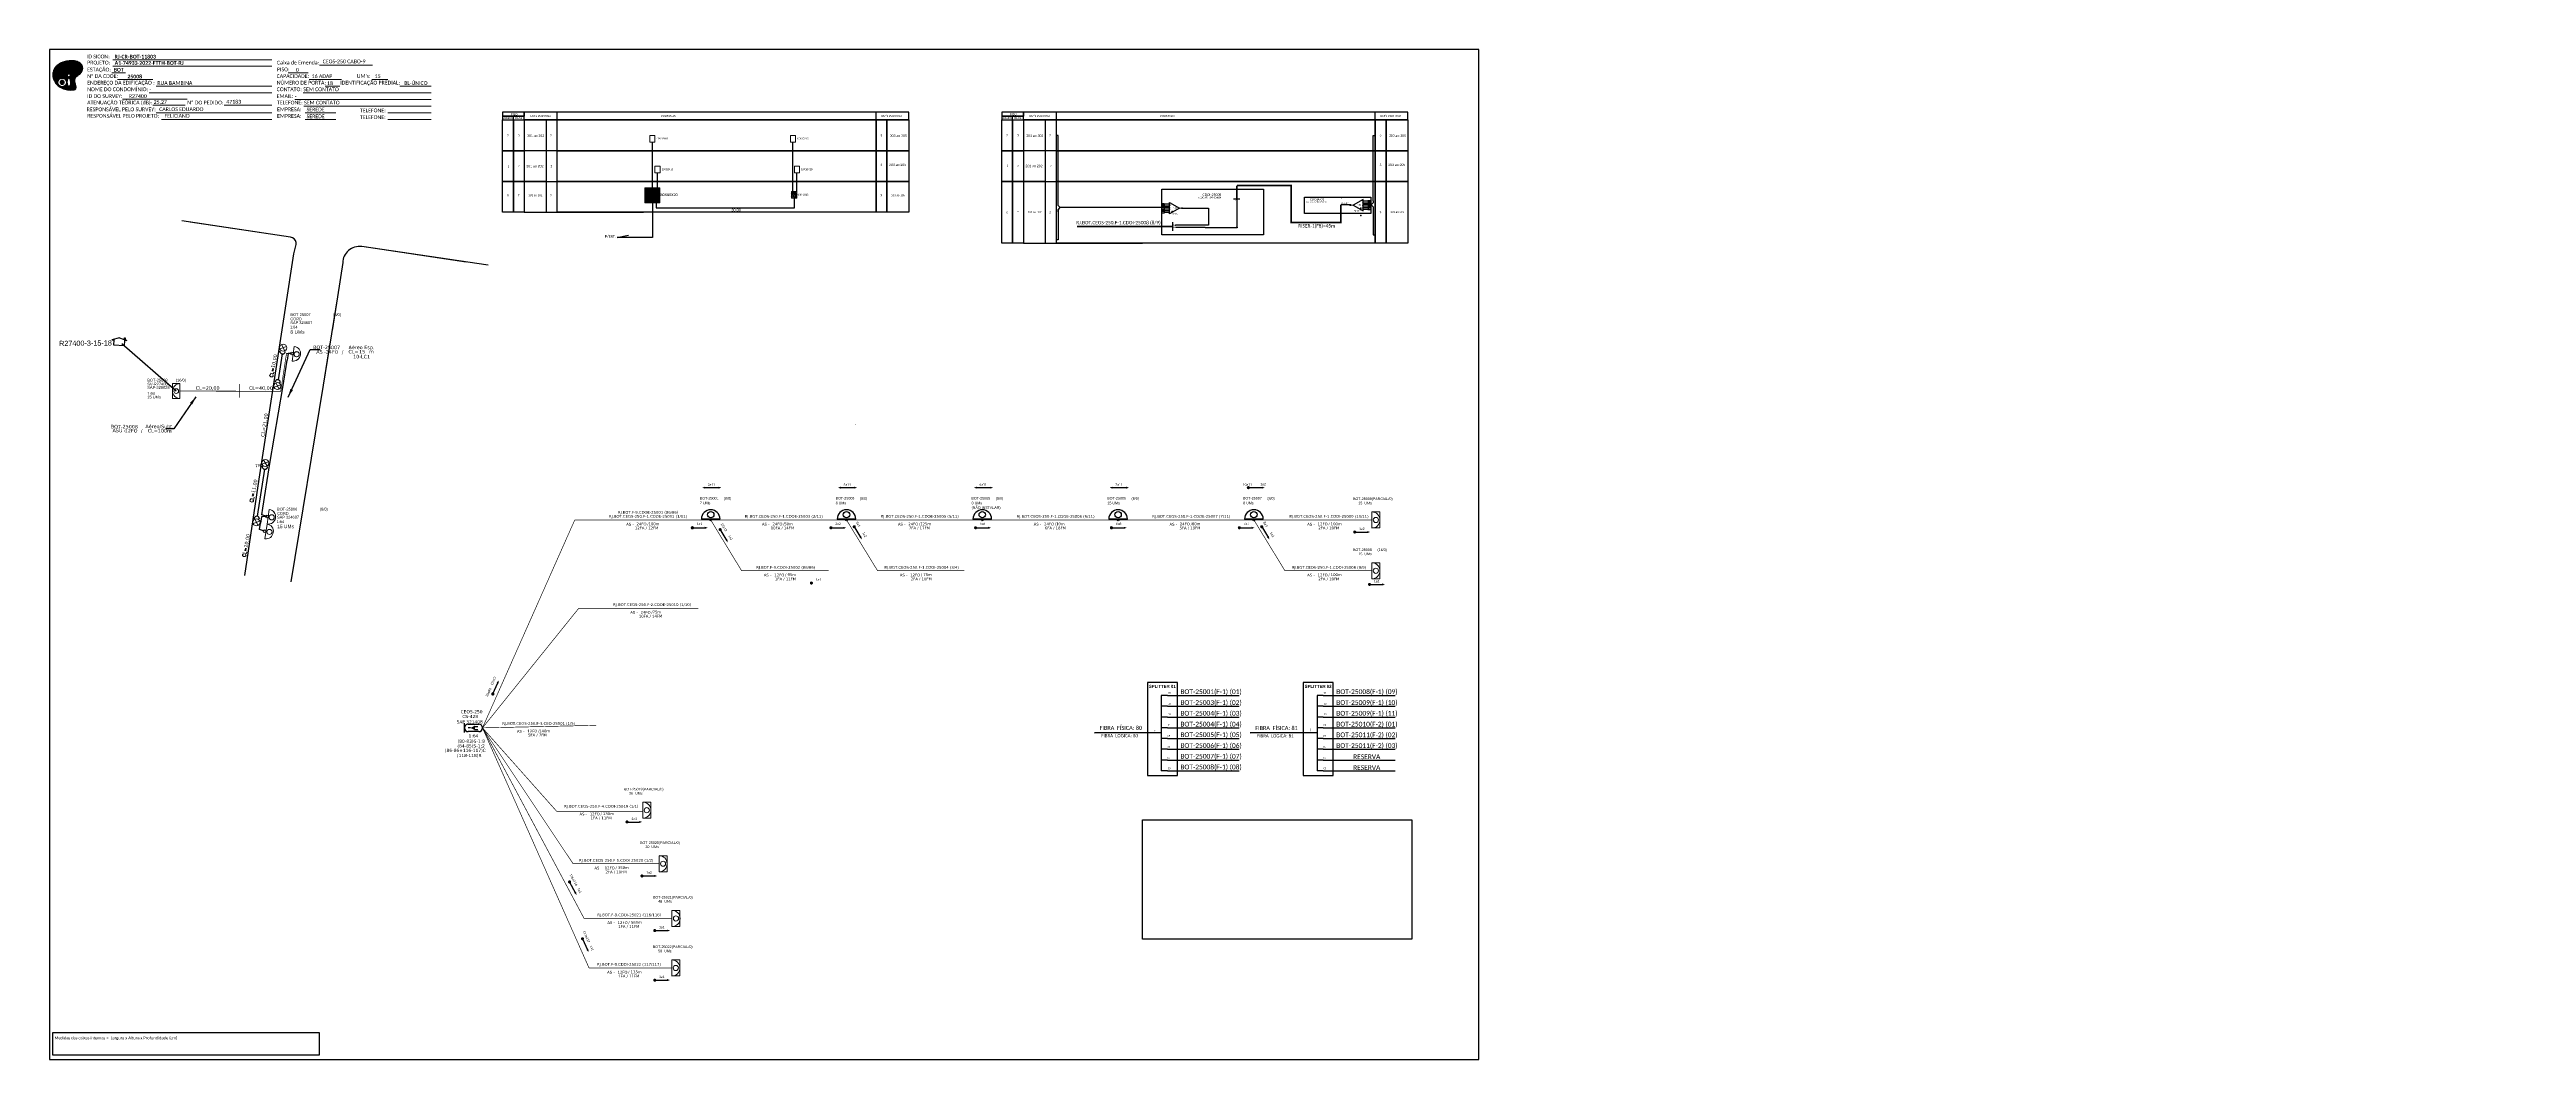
# Model space of a CAD drawing. Header units: metres. Extents: x 694 to 2151, y 611 to 1205.
import ezdxf
from ezdxf.enums import TextEntityAlignment as Align

# ---------------------------------------------------------------- set-up
doc = ezdxf.new("R2010")
doc.units = ezdxf.units.M
for name, color, linetype, lineweight in [('10.4-Postes', 1, 'Continuous', 0), ("20.0-LEGENDA DOS CDO'S", 1, 'Continuous', 0), ('20.1-CDO_INTERIOR', 1, 'Continuous', 0), ('20.2-CDO_POSTE', 1, 'Continuous', 5), ('20.6-CORDOALHA_SUPORTE', 7, 'Continuous', 25), ('40.1-ETIQUETAS', 1, 'Continuous', 20), ('CORDOALHA_SUPORTE', 7, 'Continuous', 25)]:
    doc.layers.add(name, color=color, linetype=linetype, lineweight=lineweight)
for name, color, linetype in [('20.4-CEOS', 1, 'Continuous'), ('CABO OPTICO EXISTENTE', 5, 'Continuous'), ('CAP a instalar', 1, 'Continuous'), ('CD de instalação futura', 8, 'Continuous'), ('celulas gpon', 7, 'Continuous'), ('label_cabos', 7, 'Continuous'), ('Legenda', 1, 'Continuous'), ('QUADRA', 7, 'Continuous'), ('SETA', 7, 'Continuous'), ('surveys legendas', 7, 'Continuous')]:
    doc.layers.add(name, color=color, linetype=linetype)
doc.layers.add('DROP DE CLIENTE', color=140, linetype='Continuous', plot=False)
doc.layers.add('EXTRA', color=50, linetype='Continuous', plot=False)
doc.styles.add('ARIAL', font='arial.ttf')
doc.styles.add('DIGICADE', font='arial.ttf')
doc.styles.add('ROMANS', font='romans.shx')
doc.styles.add('siredit', font='verdana.ttf')
doc.styles.get("Standard").update_dxf_attribs({"font": 'arial.ttf'})
doc.styles.add('WMF-Calibri0', font='calibri.ttf')
doc.styles.add('WMF-Calibri1', font='calibrib.ttf')
doc.linetypes.add('FENCELINE1', pattern='A,0.25,-0.1,[133,ltypeshp.shx,S=0.1,R=0,X=-0.1,Y=0],-0.1,1', length=1.45)
doc.dimstyles.get("Standard").update_dxf_attribs({"dimtxt": 0.18, "dimasz": 0.18, "dimexe": 0.18, "dimexo": 0.0625, "dimgap": 0.09, "dimtad": 0, "dimtih": 1, "dimtoh": 1, "dimdec": 4, "dimzin": 0, "dimdsep": 46, "dimtxsty": 'Standard', "dimcen": 0.09, "dimadec": 0, "dimazin": 0, "dimtfac": 1, "dimtdec": 4, "dimtofl": 0, "dimtmove": 0, "dimatfit": 3, "dimfxl": 0, "dimtolj": 1, "dimtzin": 0, "dimarcsym": 0})
pattern_1 = [(45, (1142.21646, 1120.84455), (-0.2873682, 0.2873682), [])]

# ---------------------------------------------------------------- blocks, each defined once
blk = doc.blocks.new('OI')
h = blk.add_hatch(color=40)
edge = h.paths.add_edge_path()
edge.add_spline(control_points=[(4.35, -0.67), (3.92, -0.99), (3.26, -1.5), (2.81, -2.59), (2.9, -3.5), (3.06, -4.27), (3.31, -4.85), (3.37, -5.39), (3.4, -5.88), (3.2, -6.4), (2.54, -6.61), (1.65, -6.63), (0.55, -6.67), (-0.56, -6.42), (-1.61, -6.14), (-2.77, -5.61), (-3.92, -4.77), (-4.89, -3.7), (-5.34, -2.65), (-5.6, -1.94), (-5.85, -0.96), (-5.71, 0.47), (-5.1, 2.02), (-4.14, 3.02), (-3.3, 3.61), (-2.37, 4.16), (-1.36, 4.44), (-0.56, 4.7), (0.79, 4.85), (2.24, 4.97), (3.79, 4.57), (4.67, 4.21), (5.44, 3.65), (5.76, 2.99), (6.03, 2.21), (6.01, 1.46), (5.72, 0.64), (5.31, 0.08), (4.88, -0.38), (4.51, -0.55), (4.35, -0.67)], knot_values=[0, 0, 0, 0, 1.60434, 2.417191, 3.427595, 4.282808, 4.776746, 5.304182, 5.888771, 6.258406, 6.858137, 7.79129, 8.986195, 10.124242, 11.187857, 12.242908, 13.953784, 15.414161, 16.515391, 17.349188, 17.675853, 19.552021, 21.515531, 22.568638, 23.63245, 24.621084, 25.782718, 26.745347, 27.142653, 29.870543, 31.004649, 31.921532, 32.709589, 33.801391, 34.042471, 35.192333, 35.971461, 36.628871, 37.254359, 37.836911, 37.836911, 37.836911, 37.836911], degree=3, periodic=0)
h.paths.add_polyline_path([(1.13, -0.87, -1), (-0.04, -0.87, -1)], flags=16)
edge = h.paths.add_edge_path(flags=16)
edge.add_ellipse((0.56, -3.59), major_axis=(-0.02, 1.71), ratio=0.361305, start_angle=0, end_angle=360)
h.paths.add_polyline_path([(-0.36, -3.62, -1), (-3.8, -3.62, -1)], flags=16)
edge = h.paths.add_edge_path(flags=0)
edge.add_ellipse((-2.08, -3.62), major_axis=(0, 0.885), ratio=0.758294, start_angle=0, end_angle=360)
at = {"color": 40}
for centre, radius in [((-2.08, -3.62), 1.72), ((0.54, -0.87), 0.587)]:
    blk.add_circle(centre, radius, dxfattribs=at)
blk.add_ellipse((-2.08, -3.62), major_axis=(0, 0.885), ratio=0.758294, start_param=-3.141592653589792, end_param=3.141592653589792, dxfattribs=at)
blk.add_ellipse((0.56, -3.59), major_axis=(-0.02, 1.71), ratio=0.361305, dxfattribs=at)
at = {"color": 40, "start_tangent": (-0.800898, -0.598801), "end_tangent": (-0.800898, -0.598801)}
blk.add_spline([(4.35, -0.67), (3.2, -1.78), (2.9, -2.54), (2.92, -3.55), (3.12, -4.38), (3.28, -4.85), (3.37, -5.37), (3.35, -5.95), (3.2, -6.29), (2.66, -6.55), (1.73, -6.63), (0.54, -6.62), (-0.58, -6.41), (-1.6, -6.11), (-2.56, -5.67), (-3.95, -4.67), (-4.89, -3.56), (-5.37, -2.56), (-5.64, -1.78), (-5.72, -1.46), (-5.63, 0.42), (-4.84, 2.22), (-4.13, 2.99), (-3.27, 3.62), (-2.4, 4.09), (-1.3, 4.47), (-0.37, 4.72), (0.02, 4.77), (2.75, 4.8), (3.85, 4.53), (4.69, 4.16), (5.31, 3.68), (5.85, 2.73), (5.93, 2.5), (5.94, 1.35), (5.67, 0.62), (5.29, 0.08), (4.84, -0.36), (4.35, -0.67)], degree=3, dxfattribs=at)
blk = doc.blocks.new('POSTE_CELULA_9')
at = {"layer": '10.4-Postes', "color": 10}
for points in [[(-98.28, 125.14), (-100.92, 124.16)], [(-100.27, 125.89), (-98.93, 123.41)]]:
    blk.add_lwpolyline(points, dxfattribs=at)
blk.add_circle((-99.6, 124.65), 1.41, dxfattribs=at)
blk = doc.blocks.new('SURVEY_SURVEY')
for p, q in [((0, 0.0000127), (-0.0000126, 0.000009)), ((-0.0000126, 0.000009), (-0.0000086, 0.000009)), ((-0.0000086, 0), (-0.0000086, 0.000009)), ((0.0000086, 0), (-0.0000086, 0)), ((0, 0.0000127), (0.0000126, 0.000009)), ((0.0000084, 0.0000132), (0.0000098, 0.0000132)), ((0.0000084, 0.0000103), (0.0000084, 0.0000132)), ((0.0000126, 0.000009), (0.0000086, 0.000009)), ((0.0000086, 0.000009), (0.0000086, 0)), ((0.0000098, 0.0000132), (0.0000098, 0.0000099))]:
    blk.add_line(p, q)
blk = doc.blocks.new('*U8')
at = {"color": 0}
blk.add_line((2.14, -0.58), (-2.1, -0.68), dxfattribs=at)
for centre, radius in [((0, 0.38), 0.733), ((0.03, -1.03), 0.393)]:
    blk.add_circle(centre, radius, dxfattribs=at)
blk.add_arc((0.02, -0.63), 2.12, 1.37817, 181.37817, dxfattribs=at)
blk = doc.blocks.new('Inst CDOE-8 CAIXA DIST OPT CDOE 48F_8D C_SPL OPTAP')
at = {"layer": "20.0-LEGENDA DOS CDO'S", "color": 0}
for tag, p, style, flags in [('ID_ATIVIDADE', (0.12, 6.47), 'ARIAL', 3), ('FATOR', (7.92, 6.47), 'ARIAL', 1), ('QTDE', (0.23, -0.97), 'DIGICADE', 3)]:
    blk.add_attdef(tag, p, '', height=0.8, rotation=0.11799, dxfattribs=dict(at, style=style, flags=flags))
at = {"layer": "20.0-LEGENDA DOS CDO'S", "color": 0, "style": 'ARIAL'}
for tag, p, height in [('1:XX', (-0.01, 1.7), 0.8), ('SAP', (0.12, 2.96), 0.8), ('CORDOALHA', (0.12, 4.02), 0.8), ('FID', (0.12, 5.25), 0.8), ('UMS', (0.14, 0.22), 1)]:
    blk.add_attdef(tag, p, '', height=height, rotation=0.11799, dxfattribs=at)
blk.add_attdef('FIBRAS_UTILIZADAS', text='', height=0.8, rotation=0.11799, dxfattribs=at).set_placement((13.48, 5.26), align=Align.CENTER)
blk = doc.blocks.new('Inst CORD ALUMINIO 4.8 MM 3F')
at = {"layer": '20.6-CORDOALHA_SUPORTE', "color": 0, "lineweight": 0, "style": 'ROMANS'}
for tag, p, flags in [('ID_ATIVIDADE', (-5.2, -6.67), 3), ('FATOR', (-5.2, -4.44), 3), ('FID', (-5.2, -8.9), 1)]:
    blk.add_attdef(tag, p, '', height=1, dxfattribs=dict(at, flags=flags))
blk.add_attdef('LANCE', text='', height=1, dxfattribs=at).set_placement((-0.54, -2.21), align=Align.RIGHT)
at = {"layer": '20.6-CORDOALHA_SUPORTE', "color": 0, "style": 'siredit'}
blk.add_attdef('QTDE', (-0.54, -2.21), '', height=1, rotation=359.69001, dxfattribs=at)
blk = doc.blocks.new('Inst CB ESP CFOA-SM-AS-80-TS-24')
at = {"layer": 'label_cabos', "color": 0, "style": 'siredit'}
for tag, flags, p in [('ID_ATIVIDADE', 3, (1.31, 2.67)), ('FATOR', 1, (11.56, 2.55))]:
    blk.add_attdef(tag, text='', height=1, rotation=359.69001, dxfattribs=dict(at, flags=flags)).set_placement(p, align=Align.MIDDLE_CENTER)
for tag, p in [('TIPO_CABO', (1.76, 0)), ('DESTINO_CABO', (3.13, 1.26)), ('CABO', (4.69, -0.05)), ('/', (7.71, -0.05)), ('LANCE', (10.81, 0)), ('TIPO_CABO', (13.11, 1.24)), ('UND', (15.96, 0)), ('FID', (13.15, -1.41))]:
    blk.add_attdef(tag, text='', height=1, rotation=359.69001, dxfattribs=at).set_placement(p, align=Align.MIDDLE_CENTER)
blk.add_attdef('QTDE', (12.43, -0.47), '', height=1, rotation=359.69001, dxfattribs=at)
blk = doc.blocks.new('LEGENDA DOS CABOS')
at = {"layer": 'EXTRA', "style": 'siredit'}
for tag, p in [('ID', (4.6, 0.97)), ('XX', (9.03, 0.97))]:
    blk.add_attdef(tag, text='', height=0.48, rotation=359.69001, dxfattribs=at).set_placement(p, align=Align.MIDDLE_CENTER)
at = {"layer": 'Legenda', "color": 7, "style": 'siredit'}
for tag, p in [('TIPO_CABO', (1.31, 0)), ('CABO', (4.69, -0.05)), ('/', (6.81, -0.05)), ('METROS', (10.03, -0.05))]:
    blk.add_attdef(tag, text='', height=0.8, rotation=359.69001, dxfattribs=at).set_placement(p, align=Align.MIDDLE_CENTER)
blk = doc.blocks.new('ETIQUETA_RS5F')
at = {"layer": '40.1-ETIQUETAS', "color": 0, "style": 'siredit'}
blk.add_text('/', height=1.5, dxfattribs=at).set_placement((1.5, -2), align=Align.MIDDLE_RIGHT)
for tag, p in [('ETIQUETA_R_SECUNDARIA', (1.2, 2.1)), ('ETIQUETA_R_PRIMARIA', (1.2, 4.1)), ('F_ATIVAS/F_MORTAS', (1.1, -4.2))]:
    blk.add_attdef(tag, text='', height=1.5, dxfattribs=at).set_placement(p, align=Align.MIDDLE_CENTER)
for tag, p in [('TIPO_CABO', (-6.6, -2.1)), ('CAP_CABO', (0.4, -2.1))]:
    blk.add_attdef(tag, text='', height=1.5, dxfattribs=at).set_placement(p, align=Align.MIDDLE_RIGHT)
for tag, p in [('FUSÃO_1', (0.8, -8.4)), ('FUSÃO_2', (0.8, -10.6)), ('FUSÃO_3', (0.8, -12.9)), ('FUSÃO_4', (0.8, -15.1)), ('FUSÃO_5', (0.8, -17.2))]:
    blk.add_attdef(tag, text='', height=1.5, dxfattribs=at).set_placement(p, align=Align.CENTER)
blk.add_attdef('METROS', text='', height=1.5, dxfattribs=at).set_placement((2.1, -2), align=Align.MIDDLE_LEFT)
blk = doc.blocks.new('CDOE-TEXTO PADRÃO')
at = {"layer": "20.0-LEGENDA DOS CDO'S", "color": 0, "style": 'ARIAL'}
for tag, p in [('CDO_N', (0.5, 7.4)), ('CORDOALHA', (0.5, 4.3)), ('SAP', (0.5, 1.7)), ('SPLITER_1', (0.6, -0.9)), ('SPLITER_2', (0.6, -3.5)), ('(XX-XX_F)S', (0.5, -8.3)), ('(XX-XX_L)S', (0.5, -10.8)), ('UMS', (0.5, -13.1))]:
    blk.add_attdef(tag, p, '', height=1.7, rotation=0.118, dxfattribs=at)
blk.add_attdef('FIBRAS_UTILIZADAS', text='', height=1.7, rotation=0.118, dxfattribs=at).set_placement((19.8, 7.4), align=Align.CENTER)
blk = doc.blocks.new('CDOI_INT')
at = {"layer": '20.1-CDO_INTERIOR', "color": 0, "lineweight": 18}
blk.add_lwpolyline([(4.2, -4.2), (4.2, 4.2), (0, 4.2), (0, -4.2)], close=True, dxfattribs=at)
blk.add_circle((2.1, 0), 1.36, dxfattribs=at)
blk.add_arc((0, 0), 4.25, 270, 90, dxfattribs=at)
at = {"layer": "20.0-LEGENDA DOS CDO'S", "color": 0, "style": 'ARIAL'}
for tag, p in [('CDO_N', (-0.1, 10.4)), ('SURVEY', (-0.1, 8.2)), ('SAP', (-0.1, 6.2)), ('SPLITER_1', (21.2, 10.4)), ('SPLITER_2', (21.2, 8.7)), ('1:XX', (5.9, -2.2)), ('UMS', (5.9, -4.2))]:
    blk.add_attdef(tag, p, '', height=1.36, dxfattribs=at)
blk.add_attdef('FIBRAS_UTILIZADAS', text='', height=1.36, dxfattribs=at).set_placement((15.3, 10.4), align=Align.CENTER)
blk = doc.blocks.new('CEOS_UN_SC')
at = {"layer": '20.4-CEOS', "color": 0}
for p, q in [((-9.1, 2.4), (-2.4, 2.4)), ((-2.4, -2.4), (-9.1, -2.4))]:
    blk.add_line(p, q, dxfattribs=at)
for points in [[(-11.5, -2.9), (-11.5, 2.9)], [(-7.6, 0), (-9.2, 0)], [(-5, 0.9), (-2.9, 0.9)], [(-5, -1), (-2.9, -1)]]:
    blk.add_lwpolyline(points, dxfattribs=at)
blk.add_lwpolyline([(-7.6, 0, 0, 2.95, 0), (-4.8, 0, 2.95, 2.95, 0)], format="xyseb", dxfattribs=at)
for centre, start, end in [((-9.1, 0), 90, 270), ((-2.4, 0), 270, 90)]:
    blk.add_arc(centre, 2.39, start, end, dxfattribs=at)
at = {"layer": '20.4-CEOS', "color": 7, "style": 'siredit'}
for tag, height, p in [('TIPO?', 2, (-8.2, 3.9)), ('LOCAL?', 2.03, (-5.7, 7.3)), ('NOME?', 2.03, (-5.7, 10.3))]:
    blk.add_attdef(tag, text='', height=height, dxfattribs=at).set_placement(p, align=Align.MIDDLE_CENTER)
for tag, p in [('RACIO_SPLITAGEM', (-5.7, -4)), ('FIBRAS_RESERVA', (-5.7, -7.5))]:
    blk.add_attdef(tag, text='', height=2.03, dxfattribs=at).set_placement(p, align=Align.TOP_CENTER)
blk = doc.blocks.new('SPLT_1-8_SC-APC')
at = {"color": 1, "lineweight": 0}
blk.add_lwpolyline([(-17, -7.5), (-19.3, -7.5)], dxfattribs=at)
at = {"color": 1}
blk.add_lwpolyline([(-7.4, -2.1), (-17, -7.5), (-7.4, -13), (-7.4, -2.1)], dxfattribs=at)
at = {"color": 3, "lineweight": 0}
for points in [[(-3, -3.5), (-7.4, -3.5)], [(-7.4, -4.7), (-3, -4.7)], [(-7.4, -5.8), (-3, -5.8)], [(-7.4, -7), (-3, -7)], [(-7.4, -8.1), (-3, -8.1)], [(-7.4, -9.3), (-3, -9.3)], [(-7.4, -10.4), (-3, -10.4)], [(-7.4, -11.6), (-3, -11.6)], [(-2.4, -3), (-2.4, -4)], [(-2.4, -3), (0, -3)], [(-2.4, -4), (0, -4)], [(-2.4, -4.2), (-2.4, -5.2)], [(-2.4, -4.2), (0, -4.2)], [(-2.4, -5.2), (0, -5.2)], [(-2.4, -5.3), (-2.4, -6.3)], [(-2.4, -5.3), (0, -5.3)], [(-2.4, -6.3), (0, -6.3)], [(-2.4, -6.5), (-2.4, -7.5)], [(-2.4, -6.5), (0, -6.5)], [(-2.4, -7.5), (0, -7.5)], [(-2.4, -7.6), (-2.4, -8.6)], [(-2.4, -7.6), (0, -7.6)], [(-2.4, -8.6), (0, -8.6)], [(-2.4, -8.8), (-2.4, -9.8)], [(-2.4, -8.8), (0, -8.8)], [(-2.4, -9.8), (0, -9.8)], [(-2.4, -9.9), (-2.4, -10.9)], [(-2.4, -9.9), (0, -9.9)], [(-2.4, -10.9), (0, -10.9)], [(-2.4, -11.1), (-2.4, -12.1)], [(-2.4, -11.1), (0, -11.1)], [(-2.4, -12.1), (0, -12.1)]]:
    blk.add_lwpolyline(points, dxfattribs=at)
for points in [[(-3, -3.2), (-2.4, -3.2), (-2.4, -3.8), (-3, -3.8)], [(-3, -4.4), (-2.4, -4.4), (-2.4, -5), (-3, -5)], [(-3, -5.5), (-2.4, -5.5), (-2.4, -6.1), (-3, -6.1)], [(-3, -6.7), (-2.4, -6.7), (-2.4, -7.3), (-3, -7.3)], [(-3, -7.8), (-2.4, -7.8), (-2.4, -8.4), (-3, -8.4)], [(-3, -9), (-2.4, -9), (-2.4, -9.6), (-3, -9.6)], [(-3, -10.1), (-2.4, -10.1), (-2.4, -10.7), (-3, -10.7)], [(-3, -11.3), (-2.4, -11.3), (-2.4, -11.9), (-3, -11.9)]]:
    blk.add_lwpolyline(points, close=True, dxfattribs=at)
at = {"color": 1, "style": 'ARIAL'}
for s, height, p in [('1:8', 2, (-13.9, -8.4)), ('S1', 0.75, (-8.7, -3.8)), ('S2', 0.75, (-8.7, -5)), ('S3', 0.75, (-8.7, -6.2)), ('S4', 0.75, (-8.7, -7.4)), ('S5', 0.75, (-8.7, -8.6)), ('S6', 0.75, (-8.7, -9.7)), ('S7', 0.75, (-8.7, -10.8)), ('S8', 0.75, (-8.7, -11.9))]:
    blk.add_text(s, height=height, dxfattribs=at).set_placement(p)
blk = doc.blocks.new('SPLITTER_')
blk.add_point((0, 0))
at = {"style": 'ARIAL', "flags": 4}
blk.add_attdef('SPLT', (0, -3.3), '', height=1.5, dxfattribs=at)
blk = doc.blocks.new('A$C415C251F')
at = {"color": 3}
blk.add_point((0, 0), dxfattribs=at)
blk = doc.blocks.new('LEG_CDOIA8_C-SPLT_DIR')
at = {"color": 3}
blk.add_blockref('A$C415C251F', (0, 0), dxfattribs=at)
at = {"color": 1, "style": 'WMF-Calibri0', "flags": 4}
blk.add_attdef('CDO', (-26.8, -2.6), '', height=2, dxfattribs=at)
blk.add_attdef('MODELO', text='', height=1.5, dxfattribs=at).set_placement((-22.2, -4.5), align=Align.CENTER)
at = {"style": 'ARIAL', "flags": 4}
blk.add_attdef('SPLITAGEM', text='', height=1.5, dxfattribs=at).set_placement((-18.4, -12.6), align=Align.CENTER)
blk = doc.blocks.new('SPLT_1-8_SC-APC_ESQ')
at = {"color": 3, "lineweight": 0}
for points in [[(2.4, -3), (0, -3)], [(2.4, -4), (0, -4)], [(2.4, -4.2), (0, -4.2)], [(2.4, -5.2), (0, -5.2)], [(2.4, -5.3), (0, -5.3)], [(2.4, -6.3), (0, -6.3)], [(2.4, -6.5), (0, -6.5)], [(2.4, -7.5), (0, -7.5)], [(2.4, -7.6), (0, -7.6)], [(2.4, -8.6), (0, -8.6)], [(2.4, -8.8), (0, -8.8)], [(2.4, -9.8), (0, -9.8)], [(2.4, -9.9), (0, -9.9)], [(2.4, -10.9), (0, -10.9)], [(2.4, -11.1), (0, -11.1)], [(2.4, -12.1), (0, -12.1)], [(2.4, -3), (2.4, -4)], [(2.4, -4.2), (2.4, -5.2)], [(2.4, -5.3), (2.4, -6.3)], [(2.4, -6.5), (2.4, -7.5)], [(2.4, -7.6), (2.4, -8.6)], [(2.4, -8.8), (2.4, -9.8)], [(2.4, -9.9), (2.4, -10.9)], [(2.4, -11.1), (2.4, -12.1)], [(3, -3.5), (7.4, -3.5)], [(7.4, -4.7), (3, -4.7)], [(7.4, -5.8), (3, -5.8)], [(7.4, -7), (3, -7)], [(7.4, -8.1), (3, -8.1)], [(7.4, -9.3), (3, -9.3)], [(7.4, -10.4), (3, -10.4)], [(7.4, -11.6), (3, -11.6)]]:
    blk.add_lwpolyline(points, dxfattribs=at)
for points in [[(3, -3.2), (2.4, -3.2), (2.4, -3.8), (3, -3.8)], [(3, -4.4), (2.4, -4.4), (2.4, -5), (3, -5)], [(3, -5.5), (2.4, -5.5), (2.4, -6.1), (3, -6.1)], [(3, -6.7), (2.4, -6.7), (2.4, -7.3), (3, -7.3)], [(3, -7.8), (2.4, -7.8), (2.4, -8.4), (3, -8.4)], [(3, -9), (2.4, -9), (2.4, -9.6), (3, -9.6)], [(3, -10.1), (2.4, -10.1), (2.4, -10.7), (3, -10.7)], [(3, -11.3), (2.4, -11.3), (2.4, -11.9), (3, -11.9)]]:
    blk.add_lwpolyline(points, close=True, dxfattribs=at)
at = {"color": 1}
blk.add_lwpolyline([(7.4, -2.1), (17, -7.5), (7.4, -13), (7.4, -2.1)], dxfattribs=at)
at = {"color": 1, "lineweight": 0}
blk.add_lwpolyline([(17, -7.5), (19.3, -7.5)], dxfattribs=at)
at = {"color": 1, "style": 'ARIAL'}
for s, height, p in [('S2', 0.75, (7.6, -5)), ('S3', 0.75, (7.6, -6.2)), ('S4', 0.75, (7.6, -7.4)), ('S5', 0.75, (7.5, -8.6)), ('S6', 0.75, (7.6, -9.7)), ('S7', 0.75, (7.6, -10.8)), ('S8', 0.75, (7.6, -11.9)), ('S1', 0.75, (7.7, -3.8)), ('1:8', 2, (10.5, -8.4))]:
    blk.add_text(s, height=height, dxfattribs=at).set_placement(p)

msp = doc.modelspace()

# ---------------------------------------------------------------- hatches: boundary and pattern name
h = msp.add_hatch()
h.set_pattern_fill('ANSI31', color=1, scale=0.128, style=0)
h.set_pattern_definition(pattern_1)
h.paths.add_polyline_path([(1052.9, 1123.6), (1044.2, 1123.6), (1044.2, 1114.9), (1052.9, 1114.9)])
h.paths.add_polyline_path([(1046.2, 1118.6), (1050.2, 1118.6), (1050.2, 1120.8), (1046.2, 1120.8)], flags=24)
h = msp.add_hatch()
h.set_pattern_fill('ANSI31', color=1, scale=0.128, style=0)
h.set_pattern_definition(pattern_1)
h.paths.add_polyline_path([(1052.9, 1123.6), (1044.2, 1123.6), (1044.2, 1114.9), (1052.9, 1114.9)])
h.paths.add_polyline_path([(1046.2, 1118.6), (1050.2, 1118.6), (1050.2, 1120.8), (1046.2, 1120.8)], flags=24)
h = msp.add_hatch()
h.set_pattern_fill('ANSI31', color=1, scale=0.25, angle=15, style=0)
h.paths.add_polyline_path([(1131.3, 1121.5), (1130.5, 1121.5), (1130.5, 1117.6), (1133.6, 1117.6), (1133.6, 1121.5)])
h.paths.add_polyline_path([(1133.5, 1118.8), (1140.7, 1118.8), (1140.7, 1120.4), (1133.5, 1120.4)], flags=9)
h = msp.add_hatch(color=3)
h.dxf.hatch_style = 1
edge = h.paths.add_edge_path()
edge.add_arc((1360.2, 1111.7), 0.256, 0, 360)
h = msp.add_hatch(color=3)
h.dxf.hatch_style = 1
edge = h.paths.add_edge_path()
edge.add_arc((1459.3, 1113.5), 0.256, 0, 360)
h = msp.add_hatch(color=3)
h.dxf.hatch_style = 1
edge = h.paths.add_edge_path()
edge.add_arc((1392.5, 1100.4), 0.256, 0, 360)

# ---------------------------------------------------------------- linework, layer by layer
for p, q in [((973.2, 1168.1), (973.2, 1168.1)), ((973.2, 1168.1), (973.2, 1165.8)), ((1097, 1168.1), (973.2, 1168.1)), ((973.2, 1168.1), (973.2, 1168.1)), ((973.2, 1168.1), (973.2, 1165.8)), ((1097, 1168.1), (973.2, 1168.1)), ((1199.4, 1168.1), (1097, 1168.1)), ((1199.4, 1168.1), (1180.2, 1168.1)), ((1180.2, 1163.6), (1180.2, 1168.1)), ((1180.2, 1163.6), (1180.2, 1168.1)), ((1199.4, 1163.6), (1199.4, 1168.1)), ((1199.4, 1163.6), (1199.4, 1168.1)), ((1266.9, 1168.1), (1266.9, 1168.1)), ((1266.9, 1168.1), (1266.9, 1165.8)), ((1390.7, 1168.1), (1266.9, 1168.1)), ((1266.9, 1168.1), (1266.9, 1168.1)), ((1266.9, 1168.1), (1266.9, 1165.8)), ((1390.7, 1168.1), (1266.9, 1168.1)), ((1493.1, 1168.1), (1390.7, 1168.1)), ((1493.1, 1168.1), (1473.9, 1168.1)), ((1473.9, 1163.6), (1473.9, 1168.1)), ((1473.9, 1163.6), (1473.9, 1168.1)), ((1493.1, 1163.6), (1493.1, 1168.1)), ((1493.1, 1163.6), (1493.1, 1168.1)), ((1180.2, 1163.6), (973.2, 1163.6)), ((973.2, 1163.6), (1180.2, 1163.6)), ((1180.2, 1163.6), (973.2, 1163.6)), ((973.2, 1163.6), (1180.2, 1163.6)), ((986, 1163.6), (986, 1109.3)), ((992.4, 1163.6), (992.4, 1109.3)), ((1186.6, 1163.6), (1180.2, 1163.6)), ((1180.2, 1163.6), (1180.2, 1145.5)), ((1180.2, 1163.6), (1186.6, 1163.6)), ((1180.2, 1145.5), (1180.2, 1163.6)), ((1186.6, 1163.6), (1180.2, 1163.6)), ((1180.2, 1163.6), (1180.2, 1145.5)), ((1180.2, 1163.6), (1186.6, 1163.6)), ((1180.2, 1145.5), (1180.2, 1163.6)), ((1199.4, 1163.6), (1186.6, 1163.6)), ((1186.6, 1163.6), (1199.4, 1163.6)), ((1186.6, 1145.5), (1186.6, 1163.6)), ((1186.6, 1163.6), (1186.6, 1145.5)), ((1199.4, 1163.6), (1186.6, 1163.6)), ((1186.6, 1163.6), (1199.4, 1163.6)), ((1186.6, 1145.5), (1186.6, 1163.6)), ((1186.6, 1163.6), (1186.6, 1145.5)), ((1199.4, 1163.6), (1199.4, 1145.5)), ((1199.4, 1163.6), (1199.4, 1145.5)), ((1473.9, 1163.6), (1266.9, 1163.6)), ((1266.9, 1163.6), (1473.9, 1163.6)), ((1473.9, 1163.6), (1266.9, 1163.6)), ((1266.9, 1163.6), (1473.9, 1163.6)), ((1279.7, 1163.6), (1279.7, 1091.1)), ((1286.1, 1163.6), (1286.1, 1091.1)), ((1480.3, 1163.6), (1473.9, 1163.6)), ((1473.9, 1163.6), (1473.9, 1145.5)), ((1473.9, 1163.6), (1480.3, 1163.6)), ((1473.9, 1145.5), (1473.9, 1163.6)), ((1480.3, 1163.6), (1473.9, 1163.6)), ((1473.9, 1163.6), (1473.9, 1145.5)), ((1473.9, 1163.6), (1480.3, 1163.6)), ((1473.9, 1145.5), (1473.9, 1163.6)), ((1493.1, 1163.6), (1480.3, 1163.6)), ((1480.3, 1163.6), (1493.1, 1163.6)), ((1480.3, 1145.5), (1480.3, 1163.6)), ((1480.3, 1163.6), (1480.3, 1145.5)), ((1493.1, 1163.6), (1480.3, 1163.6)), ((1480.3, 1163.6), (1493.1, 1163.6)), ((1480.3, 1145.5), (1480.3, 1163.6)), ((1480.3, 1163.6), (1480.3, 1145.5)), ((1493.1, 1163.6), (1493.1, 1145.5)), ((1493.1, 1163.6), (1493.1, 1145.5)), ((960.4, 1145.5), (966.8, 1145.5)), ((960.4, 1127.4), (960.4, 1145.5)), ((960.4, 1145.5), (966.8, 1145.5)), ((960.4, 1127.4), (960.4, 1145.5)), ((966.8, 1145.5), (966.8, 1127.4)), ((966.8, 1145.5), (973.2, 1145.5)), ((966.8, 1127.4), (966.8, 1145.5)), ((966.8, 1145.5), (966.8, 1127.4)), ((966.8, 1145.5), (973.2, 1145.5)), ((966.8, 1127.4), (966.8, 1145.5)), ((973.2, 1145.5), (973.2, 1127.4)), ((986, 1145.5), (973.2, 1145.5)), ((973.2, 1145.5), (973.2, 1127.4)), ((973.2, 1145.5), (973.2, 1127.4)), ((986, 1145.5), (973.2, 1145.5)), ((973.2, 1145.5), (973.2, 1127.4)), ((1180.2, 1145.5), (992.4, 1145.5)), ((1180.2, 1145.5), (992.4, 1145.5)), ((1186.6, 1145.5), (1180.2, 1145.5)), ((1186.6, 1145.5), (1180.2, 1145.5)), ((1199.4, 1145.5), (1186.6, 1145.5)), ((1199.4, 1145.5), (1186.6, 1145.5)), ((1254.1, 1145.5), (1260.5, 1145.5)), ((1254.1, 1127.4), (1254.1, 1145.5)), ((1254.1, 1145.5), (1260.5, 1145.5)), ((1254.1, 1127.4), (1254.1, 1145.5)), ((1260.5, 1145.5), (1260.5, 1127.4)), ((1260.5, 1145.5), (1266.9, 1145.5)), ((1260.5, 1127.4), (1260.5, 1145.5)), ((1260.5, 1145.5), (1260.5, 1127.4)), ((1260.5, 1145.5), (1266.9, 1145.5)), ((1260.5, 1127.4), (1260.5, 1145.5)), ((1266.9, 1145.5), (1266.9, 1127.4)), ((1279.7, 1145.5), (1266.9, 1145.5)), ((1266.9, 1145.5), (1266.9, 1127.4)), ((1266.9, 1145.5), (1266.9, 1127.4)), ((1279.7, 1145.5), (1266.9, 1145.5)), ((1266.9, 1145.5), (1266.9, 1127.4)), ((1473.9, 1145.5), (1286.1, 1145.5)), ((1473.9, 1145.5), (1286.1, 1145.5)), ((1480.3, 1145.5), (1473.9, 1145.5)), ((1480.3, 1145.5), (1473.9, 1145.5)), ((1493.1, 1145.5), (1480.3, 1145.5)), ((1493.1, 1145.5), (1480.3, 1145.5)), ((960.4, 1127.4), (966.8, 1127.4)), ((960.4, 1109.3), (960.4, 1127.4)), ((966.8, 1127.4), (960.4, 1127.4)), ((960.4, 1127.4), (966.8, 1127.4)), ((960.4, 1109.3), (960.4, 1127.4)), ((966.8, 1127.4), (960.4, 1127.4)), ((966.8, 1127.4), (966.8, 1109.3)), ((966.8, 1127.4), (973.2, 1127.4)), ((966.8, 1109.3), (966.8, 1127.4)), ((973.2, 1127.4), (966.8, 1127.4)), ((966.8, 1127.4), (966.8, 1109.3)), ((966.8, 1127.4), (973.2, 1127.4)), ((966.8, 1109.3), (966.8, 1127.4)), ((973.2, 1127.4), (966.8, 1127.4)), ((973.2, 1127.4), (973.2, 1109.3)), ((986, 1127.4), (973.2, 1127.4)), ((973.2, 1127.4), (973.2, 1109.3)), ((973.2, 1127.4), (986, 1127.4)), ((973.2, 1127.4), (973.2, 1109.3)), ((986, 1127.4), (973.2, 1127.4)), ((973.2, 1127.4), (973.2, 1109.3)), ((973.2, 1127.4), (986, 1127.4)), ((1254.1, 1127.4), (1260.5, 1127.4)), ((1254.1, 1091.1), (1254.1, 1127.4)), ((1260.5, 1127.4), (1254.1, 1127.4)), ((1254.1, 1127.4), (1260.5, 1127.4)), ((1254.1, 1091.1), (1254.1, 1127.4)), ((1260.5, 1127.4), (1254.1, 1127.4)), ((1260.5, 1127.4), (1260.5, 1091.1)), ((1260.5, 1127.4), (1266.9, 1127.4)), ((1260.5, 1091.1), (1260.5, 1127.4)), ((1266.9, 1127.4), (1260.5, 1127.4)), ((1260.5, 1127.4), (1260.5, 1091.1)), ((1260.5, 1127.4), (1266.9, 1127.4)), ((1260.5, 1091.1), (1260.5, 1127.4)), ((1266.9, 1127.4), (1260.5, 1127.4)), ((1266.9, 1127.4), (1266.9, 1091.1)), ((1279.7, 1127.4), (1266.9, 1127.4)), ((1266.9, 1127.4), (1266.9, 1091.1)), ((1266.9, 1127.4), (1279.7, 1127.4)), ((1266.9, 1127.4), (1266.9, 1091.1)), ((1279.7, 1127.4), (1266.9, 1127.4)), ((1266.9, 1127.4), (1266.9, 1091.1)), ((1266.9, 1127.4), (1279.7, 1127.4)), ((973.2, 1109.3), (1043.3, 1109.3)), ((973.2, 1109.3), (1043.3, 1109.3)), ((1266.9, 1091.1), (1337, 1091.1)), ((1266.9, 1091.1), (1337, 1091.1))]:
    msp.add_line(p, q)
at = {"color": 7}
msp.add_line((1088.3, 928.8), (1077.4, 928.8), dxfattribs=at)
at = {"color": 8}
msp.add_line((1248.2, 928.8), (1237.2, 928.8), dxfattribs=at)
at = {"color": 5}
msp.add_line((1408, 928.8), (1397, 928.8), dxfattribs=at)
at = {"color": 7, "linetype": 'Continuous'}
for p, q in [((1348, 825.1), (1348, 780.8)), ((1351.6, 825.1), (1348, 825.1)), ((1351.6, 818.7), (1348, 818.7)), ((1439.7, 825.1), (1439.7, 780.8)), ((1443.3, 825.1), (1439.7, 825.1)), ((1443.3, 818.7), (1439.7, 818.7)), ((1344.3, 803.2), (1348, 803.2)), ((1351.6, 812.4), (1348, 812.4)), ((1351.6, 806), (1348, 806)), ((1436, 803.2), (1439.7, 803.2)), ((1443.3, 812.4), (1439.7, 812.4)), ((1443.3, 806), (1439.7, 806)), ((1351.6, 799.7), (1348, 799.7)), ((1351.6, 793.4), (1348, 793.4)), ((1351.6, 787.1), (1348, 787.1)), ((1443.3, 799.7), (1439.7, 799.7)), ((1443.3, 793.4), (1439.7, 793.4)), ((1443.3, 787.1), (1439.7, 787.1)), ((1351.6, 780.8), (1348, 780.8)), ((1443.3, 780.8), (1439.7, 780.8))]:
    msp.add_line(p, q, dxfattribs=at)
at = {"color": 10, "linetype": 'Continuous'}
for p, q in [((1351.6, 825.1), (1393.9, 825.1)), ((1351.6, 818.7), (1393.9, 818.7)), ((1443.3, 825.1), (1485.6, 825.1)), ((1443.3, 818.7), (1485.6, 818.7)), ((1351.6, 812.4), (1393.9, 812.4)), ((1351.6, 806), (1393.9, 806)), ((1443.3, 812.4), (1485.6, 812.4)), ((1443.3, 806), (1485.6, 806)), ((1351.6, 799.8), (1393.9, 799.7)), ((1351.6, 793.4), (1393.9, 793.4)), ((1351.6, 787.1), (1393.9, 787.1)), ((1443.3, 799.7), (1485.6, 799.7)), ((1443.3, 793.4), (1485.6, 793.4)), ((1443.3, 787.1), (1485.6, 787.1)), ((1351.6, 780.8), (1393.9, 780.7)), ((1443.3, 780.8), (1485.6, 780.7))]:
    msp.add_line(p, q, dxfattribs=at)
at = {"color": 1, "linetype": 'Continuous', "lineweight": 60}
for p, q in [((1344.3, 803.2), (1308.8, 803.1)), ((1436, 803.2), (1400.4, 803.1))]:
    msp.add_line(p, q, dxfattribs=at)
at = {"color": 7}
for points in [[(693.9, 611), (1534.9, 611), (1534.9, 1205), (693.9, 1205)], [(1339.9, 777.9), (1357.6, 777.9), (1357.6, 832.7), (1339.9, 832.7)], [(1431.5, 777.9), (1449.2, 777.9), (1449.2, 832.7), (1431.5, 832.7)]]:
    msp.add_lwpolyline(points, close=True, dxfattribs=at)
at = {"lineweight": 0}
for points in [[(731.1, 1198.9), (824.6, 1198.9)], [(731.2, 1195.2), (824.7, 1195.2)], [(852.8, 1195.8), (883.8, 1195.8)], [(730.6, 1191.2), (738.6, 1191.2)], [(756.7, 1183.4), (824.7, 1183.4)], [(834.3, 1191.3), (846, 1191.3)], [(846.7, 1187.4), (865.6, 1187.4)], [(736.7, 1175.8), (774.9, 1175.8)], [(752.5, 1179.6), (824.7, 1179.6)], [(838.2, 1175.6), (918.5, 1175.6)], [(843.1, 1179.6), (918.5, 1179.6)], [(843.4, 1171.6), (918.5, 1171.6)]]:
    msp.add_lwpolyline(points, dxfattribs=at)
at = {"color": 7, "lineweight": 0}
for points in [[(733.9, 1187.4), (754.7, 1187.4)], [(856, 1183.4), (864.6, 1183.4)], [(883.5, 1187.4), (893, 1187.4)], [(900, 1183.4), (918.5, 1183.4)], [(754.6, 1172.2), (773.7, 1172.2)], [(756.7, 1167.8), (824.7, 1167.8)], [(796.7, 1172.2), (824.7, 1172.2)], [(844.2, 1167.8), (862.4, 1167.8)], [(892.9, 1167.8), (918.5, 1167.8)], [(759.8, 1163.8), (824.7, 1163.8)], [(844.2, 1163.8), (862.4, 1163.8)], [(892.9, 1163.8), (918.5, 1163.8)]]:
    msp.add_lwpolyline(points, dxfattribs=at)
at = {"color": 0}
for points in [[(960.4, 1165.8), (973.2, 1165.8), (973.2, 1168.1), (960.4, 1168.1)], [(960.4, 1165.8), (973.2, 1165.8), (973.2, 1168.1), (960.4, 1168.1)], [(1254.1, 1165.8), (1266.9, 1165.8), (1266.9, 1168.1), (1254.1, 1168.1)], [(1254.1, 1165.8), (1266.9, 1165.8), (1266.9, 1168.1), (1254.1, 1168.1)], [(960.4, 1163.6), (973.2, 1163.6), (973.2, 1165.8), (960.4, 1165.8)], [(960.4, 1163.6), (973.2, 1163.6), (973.2, 1165.8), (960.4, 1165.8)], [(1254.1, 1163.6), (1266.9, 1163.6), (1266.9, 1165.8), (1254.1, 1165.8)], [(1254.1, 1163.6), (1266.9, 1163.6), (1266.9, 1165.8), (1254.1, 1165.8)], [(695.9, 626.8), (852.6, 626.8), (852.6, 613.5), (695.9, 613.5)]]:
    msp.add_lwpolyline(points, close=True, dxfattribs=at)
for points in [[(992.6, 1163.6), (992.6, 1168.1)], [(992.6, 1163.6), (992.6, 1168.1)], [(1286.3, 1163.6), (1286.3, 1168.1)], [(1286.3, 1163.6), (1286.3, 1168.1)], [(966.8, 1163.6), (966.8, 1165.8)], [(966.8, 1163.6), (966.8, 1165.8)], [(1260.5, 1163.6), (1260.5, 1165.8)], [(1260.5, 1163.6), (1260.5, 1165.8)], [(992.4, 1145.5), (986, 1145.5)], [(992.4, 1145.5), (986, 1145.5)], [(992.4, 1145.5), (1180.2, 1145.5), (1180.2, 1127.4), (992.4, 1127.4)], [(992.4, 1145.5), (1180.2, 1145.5), (1180.2, 1127.4), (992.4, 1127.4)], [(1286.1, 1145.5), (1279.7, 1145.5)], [(1286.1, 1145.5), (1279.7, 1145.5)], [(1286.1, 1145.5), (1473.9, 1145.5), (1473.9, 1127.4), (1286.1, 1127.4)], [(1286.1, 1145.5), (1473.9, 1145.5), (1473.9, 1127.4), (1286.1, 1127.4)], [(986, 1127.4), (992.4, 1127.4)], [(986, 1127.4), (992.4, 1127.4)], [(992.4, 1127.4), (1180.2, 1127.4), (1180.2, 1109.3), (992.4, 1109.3)], [(992.4, 1127.4), (1180.2, 1127.4), (1180.2, 1109.3), (992.4, 1109.3)], [(1279.7, 1127.4), (1286.1, 1127.4)], [(1279.7, 1127.4), (1286.1, 1127.4)], [(1286.1, 1127.4), (1473.9, 1127.4), (1473.9, 1091.1), (1286.1, 1091.1)], [(1286.1, 1127.4), (1473.9, 1127.4), (1473.9, 1091.1), (1286.1, 1091.1)], [(973.2, 1109.3), (960.4, 1109.3)], [(1266.9, 1091.1), (1254.1, 1091.1)], [(1339.9, 832.7), (1339.9, 777.9)], [(1034.1, 750.6), (1040.9, 750.6)]]:
    msp.add_lwpolyline(points)
for points in [[(960.4, 1163.6), (966.8, 1163.6), (966.8, 1145.5), (960.4, 1145.5)], [(960.4, 1163.6), (966.8, 1163.6), (966.8, 1145.5), (960.4, 1145.5)], [(966.8, 1163.6), (973.2, 1163.6), (973.2, 1145.5), (966.8, 1145.5)], [(966.8, 1163.6), (973.2, 1163.6), (973.2, 1145.5), (966.8, 1145.5)], [(1254.1, 1163.6), (1260.5, 1163.6), (1260.5, 1145.5), (1254.1, 1145.5)], [(1254.1, 1163.6), (1260.5, 1163.6), (1260.5, 1145.5), (1254.1, 1145.5)], [(1260.5, 1163.6), (1266.9, 1163.6), (1266.9, 1145.5), (1260.5, 1145.5)], [(1260.5, 1163.6), (1266.9, 1163.6), (1266.9, 1145.5), (1260.5, 1145.5)], [(1180.2, 1145.5), (1186.6, 1145.5), (1186.6, 1127.4), (1180.2, 1127.4)], [(1180.2, 1145.5), (1186.6, 1145.5), (1186.6, 1127.4), (1180.2, 1127.4)], [(1186.6, 1145.5), (1199.4, 1145.5), (1199.4, 1127.4), (1186.6, 1127.4)], [(1186.6, 1145.5), (1199.4, 1145.5), (1199.4, 1127.4), (1186.6, 1127.4)], [(1473.9, 1145.5), (1480.3, 1145.5), (1480.3, 1127.4), (1473.9, 1127.4)], [(1473.9, 1145.5), (1480.3, 1145.5), (1480.3, 1127.4), (1473.9, 1127.4)], [(1480.3, 1145.5), (1493.1, 1145.5), (1493.1, 1127.4), (1480.3, 1127.4)], [(1480.3, 1145.5), (1493.1, 1145.5), (1493.1, 1127.4), (1480.3, 1127.4)], [(1180.2, 1127.4), (1186.6, 1127.4), (1186.6, 1109.3), (1180.2, 1109.3)], [(1180.2, 1127.4), (1186.6, 1127.4), (1186.6, 1109.3), (1180.2, 1109.3)], [(1186.6, 1127.4), (1199.4, 1127.4), (1199.4, 1109.3), (1186.6, 1109.3)], [(1186.6, 1127.4), (1199.4, 1127.4), (1199.4, 1109.3), (1186.6, 1109.3)], [(1473.9, 1127.4), (1480.3, 1127.4), (1480.3, 1091.1), (1473.9, 1091.1)], [(1473.9, 1127.4), (1480.3, 1127.4), (1480.3, 1091.1), (1473.9, 1091.1)], [(1480.3, 1127.4), (1493.1, 1127.4), (1493.1, 1091.1), (1480.3, 1091.1)], [(1480.3, 1127.4), (1493.1, 1127.4), (1493.1, 1091.1), (1480.3, 1091.1)], [(1336.9, 751.9), (1495.5, 751.9), (1495.5, 681.7), (1336.9, 681.7)]]:
    msp.add_lwpolyline(points, close=True)
at = {"color": 0, "lineweight": 0}
for points in [[(1047.1, 1154.5), (1050.1, 1154.5), (1050.1, 1150.6), (1047.1, 1150.6)], [(1129.8, 1154.5), (1132.8, 1154.5), (1132.8, 1150.6), (1129.8, 1150.6)], [(1050.1, 1136.4), (1053.1, 1136.4), (1053.1, 1132.5), (1050.1, 1132.5)], [(1132.1, 1136.4), (1135.1, 1136.4), (1135.1, 1132.5), (1132.1, 1132.5)]]:
    msp.add_lwpolyline(points, close=True, dxfattribs=at)
at = {"color": 3}
for points in [[(1287.4, 1125.2), (1287.4, 1154.5), (1286.1, 1154.5)], [(1472.7, 1116.1), (1472.7, 1154.5), (1473.9, 1154.5)], [(1048.6, 1123.6), (1048.6, 1150.6)], [(1131.3, 1121.5), (1131.3, 1150.6)], [(1051.6, 1123.6), (1051.6, 1132.5)], [(1133.6, 1121.5), (1133.6, 1132.5)], [(1287.4, 1113.2), (1287.4, 1127.4)], [(1048.6, 1114.9), (1048.6, 1094.4), (1027.9, 1094.4), (1034.5, 1095.9)], [(1050.8, 1114.9), (1050.8, 1111.9), (1132.1, 1111.9), (1132.1, 1117.6)], [(1287.4, 1110.6), (1287.4, 1093.1), (1286.1, 1093.1)], [(1287.4, 1109.6), (1287.4, 1110.8), (1288.6, 1112), (1287.4, 1113.2), (1287.4, 1113.2)], [(1348.3, 1112), (1288.6, 1112)], [(1360.2, 1111.7), (1375.8, 1111.7)], [(1375.8, 1111.7), (1375.8, 1101.6)], [(1472.7, 1116.1), (1472.7, 1114.9), (1471.5, 1113.7), (1472.7, 1112.5), (1472.7, 1112.5)], [(1472.7, 1112.5), (1472.7, 1096.1), (1473.9, 1096.1)], [(1355.2, 1101.6), (1354.6, 1101.6)], [(1375.8, 1101.6), (1356.4, 1101.6)]]:
    msp.add_lwpolyline(points, dxfattribs=at)
at = {"color": 1, "lineweight": 0}
for points in [[(1052.9, 1123.6), (1044.2, 1123.6), (1044.2, 1114.9), (1052.9, 1114.9)], [(1052.9, 1123.6), (1044.2, 1123.6), (1044.2, 1114.9), (1052.9, 1114.9)], [(1130.5, 1121.5), (1133.6, 1121.5), (1133.6, 1117.6), (1130.5, 1117.6)]]:
    msp.add_lwpolyline(points, close=True, dxfattribs=at)
at = {"color": 1}
for points in [[(1408.1, 1096.1), (1348.3, 1096.1), (1348.3, 1122.8), (1408.1, 1122.8)], [(1408.1, 1122.8), (1408.1, 1096.1)], [(1354.6, 1103.4), (1354.6, 1098.4)]]:
    msp.add_lwpolyline(points, dxfattribs=at)
at = {"color": 5, "const_width": 1}
for points in [[(1392.5, 1125), (1392.5, 1117.2), (1392.5, 1117.2), (1392.5, 1117.2)], [(1453.6, 1113.6), (1453.6, 1103.3), (1424.5, 1103.3), (1424.5, 1125), (1392.5, 1125)]]:
    msp.add_lwpolyline(points, dxfattribs=at)
at = {"color": 5}
for points in [[(1390.6, 1117.2), (1394.3, 1117.2)], [(1392.5, 1116.6), (1392.5, 1117.2)], [(1392.5, 1116.6), (1392.5, 1100.4)], [(1459.6, 1113.6), (1453.6, 1113.6)]]:
    msp.add_lwpolyline(points, dxfattribs=at)
at = {"color": 1}
msp.add_lwpolyline([(1471.4, 1108.5), (1432.2, 1108.5), (1432.2, 1118.1), (1471.4, 1118.1)], close=True, dxfattribs=at)
at = {"color": 1, "const_width": 1}
msp.add_lwpolyline([(1298.5, 1100.9), (1354.6, 1100.9)], dxfattribs=at)
at = {"color": 2}
for points in [[(1355.2, 1100.4), (1354.6, 1100.4)], [(1373.9, 1100.4), (1356.6, 1100.4)], [(1373.9, 1100.4), (1392.3, 1100.4)]]:
    msp.add_lwpolyline(points, dxfattribs=at)
at = {"const_width": 0.924}
for points in [[(1398.8, 947.3, 1), (1399.7, 947.3, 1)], [(1071.6, 923.7, 1), (1072.6, 923.7, 1)], [(1088.2, 923, 1), (1088.7, 922.3, 1)], [(1153.2, 923.7, 1), (1154.1, 923.7, 1)], [(1167.1, 924.7, 1), (1167.6, 923.9, 1)], [(1238.3, 923.7, 1), (1239.2, 923.7, 1)], [(1318.2, 923.7, 1), (1319.2, 923.7, 1)], [(1393.5, 923.7, 1), (1394.4, 923.7, 1)], [(1406.9, 924.7, 1), (1407.3, 923.9, 1)]]:
    msp.add_lwpolyline(points, format="xyb", close=True, dxfattribs=at)
at = {"color": 8, "const_width": 0.924}
for points in [[(1461.4, 921.2, 1), (1462.3, 921.2, 1)], [(1141.7, 891.2, 1), (1142.6, 891.2, 1)], [(954.5, 825.5, 1), (954.9, 826.4, 1)], [(1033.2, 750.7, 1), (1034.1, 750.7, 1)], [(999.6, 715.8, 1), (1000.1, 715, 1)], [(1042, 718.9, 1), (1042.9, 718.9, 1)], [(1049.5, 686.8, 1), (1050.4, 686.8, 1)], [(1007.3, 682.4, 1), (1007.6, 681.6, 1)], [(1049.5, 657.6, 1), (1050.4, 657.6, 1)]]:
    msp.add_lwpolyline(points, format="xyb", close=True, dxfattribs=at)
at = {"color": 7, "const_width": 0.924}
msp.add_lwpolyline([(1470.1, 890.4, 1), (1471, 890.4, 1)], format="xyb", close=True, dxfattribs=at)
at = {"color": 3}
for centre in [(1360.2, 1111.7), (1459.3, 1113.5), (1392.5, 1100.4)]:
    msp.add_circle(centre, 0.256, dxfattribs=at)
at = {"color": 7}
for centre, radius in [((1082.9, 931.4), 1.9), ((1082.9, 928.3), 0.509)]:
    msp.add_circle(centre, radius, dxfattribs=at)
at = {"color": 8}
for centre, radius in [((1242.7, 931.4), 1.9), ((1242.7, 928.3), 0.509)]:
    msp.add_circle(centre, radius, dxfattribs=at)
at = {"color": 5}
for centre, radius in [((1402.5, 931.4), 1.9), ((1402.5, 928.3), 0.509)]:
    msp.add_circle(centre, radius, dxfattribs=at)
at = {"color": 7}
msp.add_arc((1082.9, 928.8), 5.49, 0, 180, dxfattribs=at)
at = {"color": 8}
msp.add_arc((1242.7, 928.8), 5.49, 0, 180, dxfattribs=at)
at = {"color": 5}
msp.add_arc((1402.5, 928.8), 5.49, 0, 180, dxfattribs=at)
msp.add_point((1465.4, 1107.4))
at = {"layer": '20.1-CDO_INTERIOR', "color": 1, "lineweight": 18}
msp.add_lwpolyline([(766.2, 999.8), (766.2, 1008.5), (770.6, 1008.5), (770.6, 999.8)], close=True, dxfattribs=at)
msp.add_circle((768.4, 1004.1), 1.4, dxfattribs=at)
msp.add_arc((770.6, 1004.1), 4.38, 90.0276, 270.0276, dxfattribs=at)
at = {"layer": 'CAP a instalar', "color": 7, "linetype": 'FENCELINE1', "ltscale": 5}
for p, q in [((831.2, 1006.2), (833.7, 1022.2)), ((834.3, 1026.2), (833.7, 1022.2)), ((823.4, 961.6), (831.2, 1006.2)), ((819.3, 935.2), (823.4, 961.6)), ((818.8, 931.4), (819.3, 935.2)), ((817.4, 922.7), (818, 926.5)), ((820.4, 921.7), (817.4, 922.7)), ((818.6, 930.2), (818, 926.5)), ((821.8, 930.3), (818.6, 930.2)), ((821.8, 930.3), (818.8, 931.4))]:
    msp.add_line(p, q, dxfattribs=at)
at = {"layer": 'CAP a instalar', "linetype": 'FENCELINE1', "ltscale": 5}
msp.add_line((836.1, 1026.3), (834.3, 1026.2), dxfattribs=at)
at = {"layer": 'CAP a instalar', "linetype": 'FENCELINE1', "ltscale": 5, "const_width": 0.412}
for points in [[(832.7, 1022.4), (829.9, 1004), (770.6, 1004.1)], [(836.5, 1026.3), (833.3, 1026.2), (832.7, 1022.4)]]:
    msp.add_lwpolyline(points, dxfattribs=at)
at = {"layer": 'CAP a instalar', "color": 7, "linetype": 'Continuous', "ltscale": 5, "const_width": 0.412}
msp.add_lwpolyline([(805.5, 1008.2), (805.5, 1000.2)], dxfattribs=at)
at = {"layer": 'CAP a instalar', "linetype": 'FENCELINE1', "ltscale": 6, "const_width": 0.259}
msp.add_lwpolyline([(1168, 984.3), (1168.2, 984.7)], dxfattribs=at)
at = {"layer": 'CAP a instalar', "color": 7, "linetype": 'FENCELINE1', "ltscale": 6, "const_width": 0.37}
for points in [[(948.6, 806), (1002.9, 928.3)], [(1002.9, 928.3), (1082.9, 928.3)], [(1082.9, 928.3), (1162.8, 928.3)], [(1162.8, 928.3), (1242.7, 928.3)], [(1242.7, 928.3), (1322.6, 928.3)], [(1322.6, 928.3), (1402.5, 928.3)], [(1005.3, 876.4), (948.6, 806)], [(1005.3, 876.4), (1075.6, 876.4)]]:
    msp.add_lwpolyline(points, dxfattribs=at)
at = {"layer": 'CAP a instalar', "color": 8, "linetype": 'FENCELINE1', "ltscale": 6, "const_width": 0.37}
for points in [[(1082.9, 928.3), (1101.1, 898.4)], [(1162.8, 928.3), (1181.1, 898.4)], [(1402.5, 928.3), (1471.9, 928.3)], [(1101.1, 898.4), (1152.3, 898.4)], [(1181.1, 898.4), (1232.2, 898.4)], [(948.6, 806), (1015.5, 807.5)], [(992.2, 757), (948.6, 806)], [(1001.9, 726.1), (948.6, 806)], [(1008.4, 693.9), (948.6, 806)], [(1011.3, 664.8), (948.6, 806)], [(992.2, 757), (1042.9, 757)], [(1001.8, 726.1), (1052.5, 726.1)], [(1008.4, 693.9), (1060.1, 693.9)], [(1011.3, 664.8), (1060, 664.8)]]:
    msp.add_lwpolyline(points, dxfattribs=at)
at = {"layer": 'CAP a instalar', "color": 1, "linetype": 'FENCELINE1', "ltscale": 6, "const_width": 0.37}
for points in [[(1402.5, 928.3), (1420.8, 898.4)], [(1420.8, 898.4), (1471.9, 898.4)]]:
    msp.add_lwpolyline(points, dxfattribs=at)
at = {"layer": 'CAP a instalar', "linetype": 'FENCELINE1', "ltscale": 5, "const_width": 0.04}
msp.add_lwpolyline([(2151.3, 889.8), (2151.3, 889.8)], close=True, dxfattribs=at)
at = {"layer": 'CORDOALHA_SUPORTE'}
for p, q in [((830.8, 1026), (828.3, 1010.7)), ((820.3, 958.2), (816, 930.5))]:
    msp.add_line(p, q, dxfattribs=at)
for centre, start, end in [((831, 1027.5), 174.1381, 354.1381), ((828.1, 1009.2), 354.1381, 174.1381), ((820.6, 959.7), 174.1381, 354.1381), ((815.8, 928.9), 354.1381, 174.1381)]:
    msp.add_arc(centre, 1.57, start, end, dxfattribs=at)
at = {"layer": 'DROP DE CLIENTE', "color": 4}
msp.add_lwpolyline([(768.4, 1004.1), (736.4, 1031.9)], dxfattribs=at)
at = {"layer": 'label_cabos', "color": 7}
for p, q in [((1168.3, 928.8), (1157.3, 928.8)), ((1328.1, 928.8), (1317.1, 928.8))]:
    msp.add_line(p, q, dxfattribs=at)
for centre, radius in [((1162.8, 931.4), 1.9), ((1322.6, 931.4), 1.9), ((1162.8, 928.3), 0.509), ((1322.6, 928.3), 0.509)]:
    msp.add_circle(centre, radius, dxfattribs=at)
for centre in [(1162.8, 928.8), (1322.6, 928.8)]:
    msp.add_arc(centre, 5.49, 0, 180, dxfattribs=at)
at = {"layer": 'QUADRA'}
for points in [[(808.8, 895.7), (817.3, 952.3), (832.8, 1052.8), (837.6, 1084.8), (838.9, 1090.4), (838.9, 1091.5), (838.5, 1092.7), (837.8, 1093.6), (836.8, 1094.3), (835.6, 1094.7), (831.7, 1095.3), (771.7, 1104.2)], [(808.8, 895.7), (817.3, 952.3), (832.8, 1052.8), (837.6, 1084.8), (838.9, 1090.4), (838.9, 1091.5), (838.5, 1092.7), (837.8, 1093.6), (836.8, 1094.3), (835.6, 1094.7), (831.7, 1095.3), (776.7, 1103.4)], [(939.1, 1080), (877.6, 1089.2), (876.6, 1089.2), (875.5, 1089.2), (874.5, 1089), (873.4, 1088.7), (872.4, 1088.4), (871.5, 1087.9), (870.6, 1087.4), (869.8, 1086.7), (869, 1086), (868.4, 1085.2), (867.8, 1084.4), (867.3, 1083.5), (866.9, 1082.6), (866.7, 1081.6), (866.5, 1080.6), (866.5, 1079.7), (863.3, 1059.5), (854.8, 1007.6), (835.9, 892)], [(952, 1078.1), (877.6, 1089.2), (876.6, 1089.2), (875.5, 1089.2), (874.5, 1089), (873.4, 1088.7), (872.4, 1088.4), (871.5, 1087.9), (870.6, 1087.4), (869.8, 1086.7), (869, 1086), (868.4, 1085.2), (867.8, 1084.4), (867.3, 1083.5), (866.9, 1082.6), (866.7, 1081.6), (866.5, 1080.6), (866.5, 1079.7), (863.3, 1059.5), (860.1, 1039.7)], [(858.8, 1032), (854.8, 1007.6), (835.9, 892)]]:
    msp.add_lwpolyline(points, dxfattribs=at)
at = {"layer": 'SETA'}
for points in [[(1079.6, 947.3), (1087.5, 947.3)], [(1159.5, 947.3), (1167.4, 947.3)], [(1239.4, 947.3), (1247.4, 947.3)], [(1319.3, 947.3), (1327.3, 947.3)], [(1399.3, 947.3), (1407.2, 947.3)], [(1072.1, 923.7), (1080, 923.7)], [(1088.3, 922.9), (1092.4, 916.1)], [(1153.6, 923.7), (1161.6, 923.7)], [(1167.2, 924.6), (1171.3, 917.8)], [(1238.8, 923.7), (1246.7, 923.7)], [(1318.7, 923.7), (1326.6, 923.7)], [(1393.9, 923.7), (1401.9, 923.7)], [(1406.9, 924.6), (1411.1, 917.8)]]:
    msp.add_lwpolyline(points, dxfattribs=at)
at = {"layer": 'SETA', "color": 8}
for points in [[(1461.9, 921.2), (1469.8, 921.2)], [(954.5, 825.7), (957.8, 832.9)], [(1033.6, 750.7), (1034.1, 750.7)], [(1040.9, 750.7), (1041.6, 750.7)], [(999.7, 715.7), (1003.4, 708.7)], [(1042.4, 718.9), (1050.4, 718.9)], [(1050, 686.8), (1057.9, 686.8)], [(1007.3, 682.3), (1010.5, 675)], [(1049.9, 657.6), (1057.9, 657.6)]]:
    msp.add_lwpolyline(points, dxfattribs=at)
at = {"layer": 'SETA', "color": 7}
msp.add_lwpolyline([(1470.6, 890.4), (1478.5, 890.4)], dxfattribs=at)
at = {"layer": 'SETA'}
for points in [[(1079.6, 946.7), (1077.9, 947.3), (1079.6, 947.9)], [(1087.5, 947.9), (1089.2, 947.3), (1087.5, 946.7)], [(1159.5, 946.7), (1157.8, 947.3), (1159.5, 947.9)], [(1167.4, 947.9), (1169.1, 947.3), (1167.4, 946.7)], [(1239.4, 946.7), (1237.7, 947.3), (1239.4, 947.9)], [(1247.4, 947.9), (1249, 947.3), (1247.4, 946.7)], [(1319.3, 946.7), (1317.6, 947.3), (1319.3, 947.9)], [(1327.3, 947.9), (1329, 947.3), (1327.3, 946.7)], [(1407.2, 947.9), (1408.9, 947.3), (1407.2, 946.7)], [(1079.4, 924.3), (1081.1, 923.7), (1079.4, 923.1)], [(1160.9, 924.3), (1162.6, 923.7), (1160.9, 923.1)], [(1171.5, 918.7), (1171.9, 916.9), (1170.5, 918)], [(1246.1, 924.3), (1247.8, 923.7), (1246.1, 923.1)], [(1326, 924.3), (1327.7, 923.7), (1326, 923.1)], [(1401.2, 924.3), (1402.9, 923.7), (1401.2, 923.1)], [(1411.3, 918.7), (1411.6, 916.9), (1410.2, 918)], [(1092.6, 917), (1093, 915.2), (1091.6, 916.4)]]:
    msp.add_solid(points, dxfattribs=at)
at = {"layer": 'SETA', "color": 8}
for points in [[(1469.2, 921.8), (1470.9, 921.2), (1469.2, 920.6)], [(956.9, 832.6), (958.2, 833.9), (958.1, 832.1)], [(1040.9, 751.3), (1042.6, 750.7), (1040.9, 750.1)], [(1049.7, 719.5), (1051.4, 718.9), (1049.7, 718.3)], [(1003.7, 709.5), (1004, 707.7), (1002.6, 708.9)], [(1057.3, 687.4), (1059, 686.8), (1057.3, 686.2)], [(1010.9, 675.9), (1011, 674.1), (1009.7, 675.4)], [(1057.2, 658.3), (1058.9, 657.7), (1057.2, 657)]]:
    msp.add_solid(points, dxfattribs=at)
at = {"layer": 'SETA', "color": 7}
msp.add_solid([(1477.9, 891), (1479.6, 890.4), (1477.9, 889.8)], dxfattribs=at)

# ---------------------------------------------------------------- block references
at = {"color": 7, "xscale": 1.494060215586407, "yscale": 1.494060215586408, "zscale": 1.494060215586409, "rotation": 0.1532896023948994}
msp.add_blockref('OI', (704.4, 1191.1), dxfattribs=at)
for name, p, xscale, yscale, zscale in [('SPLT_1-8_SC-APC_ESQ', (1348.3, 1116.3), 0.616, 0.616, 0.616), ('POSTE_CELULA_9', (979, 844.8), 1.482624, 1.482624, 1.482624), ('POSTE_CELULA_9', (975.6, 822.3), 1.482624, 1.482624, 1.482624), ('POSTE_CELULA_9', (968.5, 777), 1.482624, 1.482624, 1.482624), ('POSTE_CELULA_9', (963.3, 742.1), 1.482624, 1.482624, 1.482624)]:
    msp.add_blockref(name, p, dxfattribs=dict(xscale=xscale, yscale=yscale, zscale=zscale))
ref = msp.add_blockref('SPLITTER_', (1354.5, 1109.8), dxfattribs=dict(xscale=0.532224000000121, yscale=0.532224000000121, zscale=0.532224000000121))
ref.add_attrib('SPLT', 'SPLT1', (1354.5, 1108.1), dxfattribs={"height": 0.798, "style": 'ARIAL'})
at = {"color": 3}
ref = msp.add_blockref('LEG_CDOIA8_C-SPLT_DIR', (1454.1, 1117.9), dxfattribs=dict(at, xscale=0.66762750171074, yscale=0.6676275017106832, zscale=0.6676275017106822))
ref.add_attrib('CDO', 'CDOIA-01', (1435.6, 1116.2), dxfattribs={"color": 1, "height": 1.34, "style": 'WMF-Calibri0'})
ref.add_attrib('MODELO', '8 ADAP - SAP (324610)', dxfattribs={"color": 1, "height": 0.835, "style": 'WMF-Calibri0'}).set_placement((1439.3, 1114.9), align=Align.CENTER)
at = {"color": 3, "xscale": 0.616000000000019, "yscale": 0.616000000000019, "zscale": 0.616000000000019}
msp.add_blockref('SPLT_1-8_SC-APC', (1471.4, 1118.1), dxfattribs=at)
ref = msp.add_blockref('SPLITTER_', (1465.4, 1111.7), dxfattribs=dict(xscale=-0.616000000000019, yscale=0.616000000000019, zscale=0.616000000000019))
ref.add_attrib('SPLT', 'SPLT2', (1461.4, 1109.6), dxfattribs={"height": 0.924, "style": 'ARIAL'})
at = {"color": 0, "lineweight": 0}
ref = msp.add_blockref('Inst CORD ALUMINIO 4.8 MM 3F', (802, 949.6), dxfattribs=dict(at, xscale=2.059199999999999, yscale=2.0592, zscale=2.0592, rotation=79.3694064415638))
ref.add_attrib('QTDE', '10,00', (826.3, 1017.6), dxfattribs={"layer": '20.6-CORDOALHA_SUPORTE', "color": 0, "height": 2.06, "rotation": 79.0594, "style": 'siredit'})
ref.add_attrib('LANCE', 'CL=', dxfattribs={"layer": '20.6-CORDOALHA_SUPORTE', "color": 0, "lineweight": 0, "height": 2.06, "rotation": 79.3694, "style": 'ROMANS'}).set_placement((826.3, 1017.6), align=Align.RIGHT)
ref = msp.add_blockref('Inst CORD ALUMINIO 4.8 MM 3F', (790.8, 874.3), dxfattribs=dict(at, xscale=2.059199999999999, yscale=2.0592, zscale=2.0592, rotation=79.3694064415638))
ref.add_attrib('QTDE', '11,00', (814.7, 944), dxfattribs={"layer": '20.6-CORDOALHA_SUPORTE', "color": 0, "height": 2.06, "rotation": 79.0594, "style": 'siredit'})
ref.add_attrib('LANCE', 'CL=', dxfattribs={"layer": '20.6-CORDOALHA_SUPORTE', "color": 0, "lineweight": 0, "height": 2.06, "rotation": 79.3694, "style": 'ROMANS'}).set_placement((814.7, 944), align=Align.RIGHT)
ref = msp.add_blockref('Inst CORD ALUMINIO 4.8 MM 3F', (785.4, 841), dxfattribs=dict(at, xscale=2.059199999999999, yscale=2.0592, zscale=2.0592, rotation=79.3694064415638))
ref.add_attrib('QTDE', '20,00', (810.3, 911.9), dxfattribs={"layer": '20.6-CORDOALHA_SUPORTE', "color": 0, "height": 2.06, "rotation": 79.0594, "style": 'siredit'})
ref.add_attrib('LANCE', 'CL=', dxfattribs={"layer": '20.6-CORDOALHA_SUPORTE', "color": 0, "lineweight": 0, "height": 2.06, "rotation": 79.3694, "style": 'ROMANS'}).set_placement((810.3, 911.9), align=Align.RIGHT)
at = {"layer": "20.0-LEGENDA DOS CDO'S", "color": 5, "lineweight": 0, "xscale": 2.0592, "yscale": 2.0592, "zscale": 2.0592}
msp.add_blockref('Inst CDOE-8 CAIXA DIST OPT CDOE 48F_8D C_SPL OPTAP', (835.3, 1037.4), dxfattribs=at).add_auto_attribs({'FID': 'BOT-25007', 'CORDOALHA': 'CORD', 'SAP': 'SAP 324607', '1:XX': '1:64', 'UMS': '8 UMs', 'FIBRAS_UTILIZADAS': '(8/0)'})
at = {"layer": "20.0-LEGENDA DOS CDO'S", "color": 7, "lineweight": 0, "xscale": 2.0592, "yscale": 2.0592, "zscale": 2.0592}
msp.add_blockref('Inst CDOE-8 CAIXA DIST OPT CDOE 48F_8D C_SPL OPTAP', (827.5, 923), dxfattribs=at).add_auto_attribs({'FID': 'BOT-25006', 'CORDOALHA': 'CORD', 'SAP': 'SAP 324607', '1:XX': '1:64', 'UMS': '15 UMs', 'FIBRAS_UTILIZADAS': '(8/0)'})
at = {"layer": '20.2-CDO_POSTE', "color": 5, "yscale": 2.0592, "zscale": 2.0592}
for xscale, rotation in [(2.059200000000001, 259.8382779324186), (-2.0592, 262.5946118285412)]:
    msp.add_blockref('*U8', (838.5, 1025.9), dxfattribs=dict(at, xscale=xscale, rotation=rotation))
at = {"layer": '20.2-CDO_POSTE', "color": 7, "yscale": 2.0592, "zscale": 2.0592}
for xscale, rotation in [(2.059200000000001, 259.8382779324186), (-2.0592, 262.5946118285412)]:
    msp.add_blockref('*U8', (823.8, 930), dxfattribs=dict(at, xscale=xscale, rotation=rotation))
at = {"layer": '20.2-CDO_POSTE', "color": 7}
ref = msp.add_blockref('CDOE-TEXTO PADRÃO', (1162.9, 930.1), dxfattribs=dict(at, xscale=0.8979227162429813, yscale=0.8979227162429813, zscale=0.8979227162429813))
ref.add_attrib('CDO_N', 'BOT-25003', (1156.4, 940.3), dxfattribs={"layer": "20.0-LEGENDA DOS CDO'S", "color": 0, "height": 1.53, "rotation": 0.118, "style": 'ARIAL'})
ref.add_attrib('CORDOALHA', '6 UMs', (1156.4, 937.5), dxfattribs={"layer": "20.0-LEGENDA DOS CDO'S", "color": 0, "height": 1.53, "rotation": 0.118, "style": 'ARIAL'})
ref.add_attrib('FIBRAS_UTILIZADAS', '       (8/0)', dxfattribs={"layer": "20.0-LEGENDA DOS CDO'S", "color": 0, "height": 1.526, "rotation": 0.118, "style": 'ARIAL'}).set_placement((1170.7, 940.2), align=Align.CENTER)
at = {"layer": '20.2-CDO_POSTE', "color": 8}
ref = msp.add_blockref('CDOE-TEXTO PADRÃO', (1242.8, 930.1), dxfattribs=dict(at, xscale=0.8979227162429813, yscale=0.8979227162429813, zscale=0.8979227162429813))
ref.add_attrib('CDO_N', 'BOT-25005', (1236.3, 940.3), dxfattribs={"layer": "20.0-LEGENDA DOS CDO'S", "color": 0, "height": 1.53, "rotation": 0.118, "style": 'ARIAL'})
ref.add_attrib('CORDOALHA', '0 UMs', (1236.4, 937.5), dxfattribs={"layer": "20.0-LEGENDA DOS CDO'S", "color": 0, "height": 1.53, "rotation": 0.118, "style": 'ARIAL'})
ref.add_attrib('SAP', '(NÃO INSTALAR)', (1236.4, 934.8), dxfattribs={"layer": "20.0-LEGENDA DOS CDO'S", "color": 0, "height": 1.526, "rotation": 0.118, "style": 'ARIAL'})
ref.add_attrib('FIBRAS_UTILIZADAS', '       (8/0)', dxfattribs={"layer": "20.0-LEGENDA DOS CDO'S", "color": 0, "height": 1.526, "rotation": 0.118, "style": 'ARIAL'}).set_placement((1250.7, 940.2), align=Align.CENTER)
at = {"layer": '20.2-CDO_POSTE', "color": 7}
ref = msp.add_blockref('CDOE-TEXTO PADRÃO', (1322.8, 930.1), dxfattribs=dict(at, xscale=0.8979227162429813, yscale=0.8979227162429813, zscale=0.8979227162429813))
ref.add_attrib('CDO_N', 'BOT-25006', (1316.2, 940.3), dxfattribs={"layer": "20.0-LEGENDA DOS CDO'S", "color": 0, "height": 1.53, "rotation": 0.118, "style": 'ARIAL'})
ref.add_attrib('CORDOALHA', '15 UMs', (1316.3, 937.5), dxfattribs={"layer": "20.0-LEGENDA DOS CDO'S", "color": 0, "height": 1.53, "rotation": 0.118, "style": 'ARIAL'})
ref.add_attrib('FIBRAS_UTILIZADAS', '       (8/0)', dxfattribs={"layer": "20.0-LEGENDA DOS CDO'S", "color": 0, "height": 1.526, "rotation": 0.118, "style": 'ARIAL'}).set_placement((1330.6, 940.2), align=Align.CENTER)
ref = msp.add_blockref('CDOE-TEXTO PADRÃO', (1402.7, 930.1), dxfattribs=dict(at, xscale=0.8979227162429813, yscale=0.8979227162429813, zscale=0.8979227162429813))
ref.add_attrib('CDO_N', 'BOT-25007', (1396.1, 940.3), dxfattribs={"layer": "20.0-LEGENDA DOS CDO'S", "color": 0, "height": 1.53, "rotation": 0.118, "style": 'ARIAL'})
ref.add_attrib('CORDOALHA', '8 UMs', (1396.2, 937.5), dxfattribs={"layer": "20.0-LEGENDA DOS CDO'S", "color": 0, "height": 1.53, "rotation": 0.118, "style": 'ARIAL'})
ref.add_attrib('FIBRAS_UTILIZADAS', '       (8/0)', dxfattribs={"layer": "20.0-LEGENDA DOS CDO'S", "color": 0, "height": 1.526, "rotation": 0.118, "style": 'ARIAL'}).set_placement((1410.5, 940.2), align=Align.CENTER)
at = {"layer": '20.2-CDO_POSTE', "color": 8, "xscale": 2.059199999999999, "yscale": 2.0592, "zscale": 2.0592, "rotation": 259.8388394636984}
msp.add_blockref('*U8', (822.5, 921.4), dxfattribs=at)
at = {"layer": '20.4-CEOS', "color": 7}
ref = msp.add_blockref('CEOS_UN_SC', (948.6, 806), dxfattribs=dict(at, xscale=0.9237888000000002, yscale=0.9237888000000002, zscale=0.9237888000000002))
ref.add_attrib('NOME?', 'CEOS-250', dxfattribs={"color": 7, "height": 1.87, "style": 'siredit'}).set_placement((942.2, 815.5), align=Align.MIDDLE_CENTER)
ref.add_attrib('LOCAL?', 'CS-428', dxfattribs={"color": 7, "height": 1.87, "style": 'siredit'}).set_placement((941.4, 812.7), align=Align.MIDDLE_CENTER)
ref.add_attrib('TIPO?', 'SAP 321408', dxfattribs={"color": 7, "height": 1.85, "style": 'siredit'}).set_placement((941.1, 809.6), align=Align.MIDDLE_CENTER)
ref.add_attrib('RACIO_SPLITAGEM', '1:64', dxfattribs={"color": 7, "height": 1.87, "style": 'siredit'}).set_placement((943.3, 802.3), align=Align.TOP_CENTER)
ref.add_attrib('FIBRAS_RESERVA', '(80-83)S-1:8', dxfattribs={"color": 7, "height": 1.873, "style": 'siredit'}).set_placement((942, 799.1), align=Align.TOP_CENTER)
at = {"layer": 'CAP a instalar', "color": 7, "linetype": 'FENCELINE1', "ltscale": 7}
ref = msp.add_blockref('ETIQUETA_RS5F', (1044.7, 928.1), dxfattribs=dict(at, xscale=1.077507242462956, yscale=1.077507242462956, zscale=1.077507242462956))
ref.add_attrib('ETIQUETA_R_PRIMARIA', 'RJ.BOT.F-9.CDOE-25001 (86/86)', dxfattribs={"layer": '40.1-ETIQUETAS', "color": 0, "height": 1.616, "style": 'siredit'}).set_placement((1046, 932.8), align=Align.MIDDLE_CENTER)
ref.add_attrib('ETIQUETA_R_SECUNDARIA', 'RJ.BOT.CEOS-250.F-1.CDOE-25001 (1/11)', dxfattribs={"layer": '40.1-ETIQUETAS', "color": 0, "height": 1.616, "style": 'siredit'}).set_placement((1046, 930.4), align=Align.MIDDLE_CENTER)
ref.add_attrib('TIPO_CABO', 'AS -', dxfattribs={"layer": '40.1-ETIQUETAS', "color": 0, "height": 1.62, "style": 'siredit'}).set_placement((1037.6, 925.8), align=Align.MIDDLE_RIGHT)
ref.add_attrib('CAP_CABO', '24FO', dxfattribs={"layer": '40.1-ETIQUETAS', "color": 0, "height": 1.62, "style": 'siredit'}).set_placement((1045.1, 925.9), align=Align.MIDDLE_RIGHT)
ref.add_attrib('METROS', '100m', dxfattribs={"layer": '40.1-ETIQUETAS', "color": 0, "height": 1.62, "style": 'siredit'}).set_placement((1046.3, 926), align=Align.MIDDLE_LEFT)
ref.add_attrib('F_ATIVAS/F_MORTAS', '12FA / 12FM', dxfattribs={"layer": '40.1-ETIQUETAS', "color": 0, "height": 1.616, "style": 'siredit'}).set_placement((1045.2, 923.6), align=Align.MIDDLE_CENTER)
ref = msp.add_blockref('ETIQUETA_RS5F', (1124.7, 928.1), dxfattribs=dict(at, xscale=1.077507242462956, yscale=1.077507242462956, zscale=1.077507242462956))
ref.add_attrib('ETIQUETA_R_SECUNDARIA', 'RJ.BOT.CEOS-250.F-1.CDOE-25003 (2/11)', dxfattribs={"layer": '40.1-ETIQUETAS', "color": 0, "height": 1.616, "style": 'siredit'}).set_placement((1125.9, 930.4), align=Align.MIDDLE_CENTER)
ref.add_attrib('TIPO_CABO', 'AS -', dxfattribs={"layer": '40.1-ETIQUETAS', "color": 0, "height": 1.62, "style": 'siredit'}).set_placement((1117.5, 925.8), align=Align.MIDDLE_RIGHT)
ref.add_attrib('CAP_CABO', '24FO', dxfattribs={"layer": '40.1-ETIQUETAS', "color": 0, "height": 1.62, "style": 'siredit'}).set_placement((1125.1, 925.9), align=Align.MIDDLE_RIGHT)
ref.add_attrib('METROS', '50m', dxfattribs={"layer": '40.1-ETIQUETAS', "color": 0, "height": 1.62, "style": 'siredit'}).set_placement((1126.2, 926), align=Align.MIDDLE_LEFT)
ref.add_attrib('F_ATIVAS/F_MORTAS', '10FA / 14FM', dxfattribs={"layer": '40.1-ETIQUETAS', "color": 0, "height": 1.616, "style": 'siredit'}).set_placement((1125.1, 923.6), align=Align.MIDDLE_CENTER)
ref = msp.add_blockref('ETIQUETA_RS5F', (1204.6, 928.1), dxfattribs=dict(at, xscale=1.077507242462956, yscale=1.077507242462956, zscale=1.077507242462956))
ref.add_attrib('ETIQUETA_R_SECUNDARIA', 'RJ.BOT.CEOS-250.F-1.CDOE-25005 (5/11)', dxfattribs={"layer": '40.1-ETIQUETAS', "color": 0, "height": 1.616, "style": 'siredit'}).set_placement((1205.9, 930.4), align=Align.MIDDLE_CENTER)
ref.add_attrib('TIPO_CABO', 'AS -', dxfattribs={"layer": '40.1-ETIQUETAS', "color": 0, "height": 1.62, "style": 'siredit'}).set_placement((1197.5, 925.8), align=Align.MIDDLE_RIGHT)
ref.add_attrib('CAP_CABO', '24FO', dxfattribs={"layer": '40.1-ETIQUETAS', "color": 0, "height": 1.62, "style": 'siredit'}).set_placement((1205, 925.9), align=Align.MIDDLE_RIGHT)
ref.add_attrib('METROS', '125m', dxfattribs={"layer": '40.1-ETIQUETAS', "color": 0, "height": 1.62, "style": 'siredit'}).set_placement((1206.1, 926), align=Align.MIDDLE_LEFT)
ref.add_attrib('F_ATIVAS/F_MORTAS', '7FA / 17FM', dxfattribs={"layer": '40.1-ETIQUETAS', "color": 0, "height": 1.62, "style": 'siredit'}).set_placement((1205.7, 923.6), align=Align.MIDDLE_CENTER)
ref = msp.add_blockref('ETIQUETA_RS5F', (1284.5, 928.1), dxfattribs=dict(at, xscale=1.077507242462956, yscale=1.077507242462956, zscale=1.077507242462956))
ref.add_attrib('ETIQUETA_R_SECUNDARIA', 'RJ.BOT.CEOS-250.F-1.CDOE-25006 (6/11)', dxfattribs={"layer": '40.1-ETIQUETAS', "color": 0, "height": 1.616, "style": 'siredit'}).set_placement((1285.8, 930.4), align=Align.MIDDLE_CENTER)
ref.add_attrib('TIPO_CABO', 'AS -', dxfattribs={"layer": '40.1-ETIQUETAS', "color": 0, "height": 1.62, "style": 'siredit'}).set_placement((1277.4, 925.8), align=Align.MIDDLE_RIGHT)
ref.add_attrib('CAP_CABO', '24FO', dxfattribs={"layer": '40.1-ETIQUETAS', "color": 0, "height": 1.62, "style": 'siredit'}).set_placement((1284.9, 925.9), align=Align.MIDDLE_RIGHT)
ref.add_attrib('METROS', '10m', dxfattribs={"layer": '40.1-ETIQUETAS', "color": 0, "height": 1.62, "style": 'siredit'}).set_placement((1286.1, 926), align=Align.MIDDLE_LEFT)
ref.add_attrib('F_ATIVAS/F_MORTAS', '6FA / 18FM', dxfattribs={"layer": '40.1-ETIQUETAS', "color": 0, "height": 1.62, "style": 'siredit'}).set_placement((1285.7, 923.6), align=Align.MIDDLE_CENTER)
ref = msp.add_blockref('ETIQUETA_RS5F', (1364.4, 928.1), dxfattribs=dict(at, xscale=1.077507242462956, yscale=1.077507242462956, zscale=1.077507242462956))
ref.add_attrib('ETIQUETA_R_SECUNDARIA', 'RJ.BOT.CEOS-250.F-1.CDOE-25007 (7/11)', dxfattribs={"layer": '40.1-ETIQUETAS', "color": 0, "height": 1.616, "style": 'siredit'}).set_placement((1365.7, 930.4), align=Align.MIDDLE_CENTER)
ref.add_attrib('TIPO_CABO', 'AS -', dxfattribs={"layer": '40.1-ETIQUETAS', "color": 0, "height": 1.62, "style": 'siredit'}).set_placement((1357.3, 925.8), align=Align.MIDDLE_RIGHT)
ref.add_attrib('CAP_CABO', '24FO', dxfattribs={"layer": '40.1-ETIQUETAS', "color": 0, "height": 1.62, "style": 'siredit'}).set_placement((1364.8, 925.9), align=Align.MIDDLE_RIGHT)
ref.add_attrib('METROS', '60m', dxfattribs={"layer": '40.1-ETIQUETAS', "color": 0, "height": 1.62, "style": 'siredit'}).set_placement((1366, 926), align=Align.MIDDLE_LEFT)
ref.add_attrib('F_ATIVAS/F_MORTAS', '5FA / 19FM', dxfattribs={"layer": '40.1-ETIQUETAS', "color": 0, "height": 1.62, "style": 'siredit'}).set_placement((1364.9, 923.6), align=Align.MIDDLE_CENTER)
at = {"layer": 'CAP a instalar', "color": 8, "linetype": 'FENCELINE1', "ltscale": 7}
ref = msp.add_blockref('ETIQUETA_RS5F', (1445.5, 928.1), dxfattribs=dict(at, xscale=1.077507242462116, yscale=1.077507242462116, zscale=1.077507242462116))
ref.add_attrib('ETIQUETA_R_SECUNDARIA', 'RJ.BOT.CEOS-250.F-1.CDOI-25009 (10/11)', dxfattribs={"layer": 'CABO OPTICO EXISTENTE', "color": 0, "height": 1.616, "style": 'siredit'}).set_placement((1446.7, 930.4), align=Align.MIDDLE_CENTER)
ref.add_attrib('TIPO_CABO', 'AS -', dxfattribs={"layer": '40.1-ETIQUETAS', "color": 0, "height": 1.62, "style": 'siredit'}).set_placement((1438.3, 925.8), align=Align.MIDDLE_RIGHT)
ref.add_attrib('CAP_CABO', '12FO', dxfattribs={"layer": '40.1-ETIQUETAS', "color": 0, "height": 1.62, "style": 'siredit'}).set_placement((1445.9, 925.9), align=Align.MIDDLE_RIGHT)
ref.add_attrib('METROS', '100m', dxfattribs={"layer": '40.1-ETIQUETAS', "color": 0, "height": 1.62, "style": 'siredit'}).set_placement((1447.7, 926), align=Align.MIDDLE_LEFT)
ref.add_attrib('F_ATIVAS/F_MORTAS', '2FA / 10FM', dxfattribs={"layer": '40.1-ETIQUETAS', "color": 0, "height": 1.62, "style": 'siredit'}).set_placement((1446.6, 923.6), align=Align.MIDDLE_CENTER)
ref = msp.add_blockref('ETIQUETA_RS5F', (1125.8, 898.2), dxfattribs=dict(at, xscale=1.077507242462116, yscale=1.077507242462116, zscale=1.077507242462116))
ref.add_attrib('ETIQUETA_R_SECUNDARIA', 'RJ.BOT.F-9.CDOI-25002 (86/86)', dxfattribs={"layer": 'CABO OPTICO EXISTENTE', "color": 0, "height": 1.616, "style": 'siredit'}).set_placement((1127, 900.4), align=Align.MIDDLE_CENTER)
ref.add_attrib('TIPO_CABO', 'AS -', dxfattribs={"layer": '40.1-ETIQUETAS', "color": 0, "height": 1.62, "style": 'siredit'}).set_placement((1118.6, 895.9), align=Align.MIDDLE_RIGHT)
ref.add_attrib('CAP_CABO', '12FO', dxfattribs={"layer": '40.1-ETIQUETAS', "color": 0, "height": 1.62, "style": 'siredit'}).set_placement((1126.2, 895.9), align=Align.MIDDLE_RIGHT)
ref.add_attrib('METROS', '95m', dxfattribs={"layer": '40.1-ETIQUETAS', "color": 0, "height": 1.62, "style": 'siredit'}).set_placement((1128.1, 896.1), align=Align.MIDDLE_LEFT)
ref.add_attrib('F_ATIVAS/F_MORTAS', '1FA / 11FM', dxfattribs={"layer": '40.1-ETIQUETAS', "color": 0, "height": 1.62, "style": 'siredit'}).set_placement((1126.9, 893.6), align=Align.MIDDLE_CENTER)
ref = msp.add_blockref('ETIQUETA_RS5F', (1205.7, 898.2), dxfattribs=dict(at, xscale=1.077507242462116, yscale=1.077507242462116, zscale=1.077507242462116))
ref.add_attrib('ETIQUETA_R_SECUNDARIA', 'RJ.BOT.CEOS-250.F-1.CDOI-25004 (3/4)', dxfattribs={"layer": 'CABO OPTICO EXISTENTE', "color": 0, "height": 1.616, "style": 'siredit'}).set_placement((1207, 900.4), align=Align.MIDDLE_CENTER)
ref.add_attrib('TIPO_CABO', 'AS -', dxfattribs={"layer": '40.1-ETIQUETAS', "color": 0, "height": 1.62, "style": 'siredit'}).set_placement((1198.6, 895.9), align=Align.MIDDLE_RIGHT)
ref.add_attrib('CAP_CABO', '12FO', dxfattribs={"layer": '40.1-ETIQUETAS', "color": 0, "height": 1.62, "style": 'siredit'}).set_placement((1206.1, 895.9), align=Align.MIDDLE_RIGHT)
ref.add_attrib('METROS', '75m', dxfattribs={"layer": '40.1-ETIQUETAS', "color": 0, "height": 1.62, "style": 'siredit'}).set_placement((1208, 896.1), align=Align.MIDDLE_LEFT)
ref.add_attrib('F_ATIVAS/F_MORTAS', '2FA / 10FM', dxfattribs={"layer": '40.1-ETIQUETAS', "color": 0, "height": 1.62, "style": 'siredit'}).set_placement((1206.8, 893.6), align=Align.MIDDLE_CENTER)
at = {"layer": 'CAP a instalar', "color": 1, "linetype": 'FENCELINE1', "ltscale": 7}
ref = msp.add_blockref('ETIQUETA_RS5F', (1445.5, 898.2), dxfattribs=dict(at, xscale=1.077507242462116, yscale=1.077507242462116, zscale=1.077507242462116))
ref.add_attrib('ETIQUETA_R_SECUNDARIA', 'RJ.BOT.CEOS-250.F-1.CDOI-25008 (8/9)', dxfattribs={"layer": 'CABO OPTICO EXISTENTE', "color": 0, "height": 1.616, "style": 'siredit'}).set_placement((1446.7, 900.4), align=Align.MIDDLE_CENTER)
ref.add_attrib('TIPO_CABO', 'AS -', dxfattribs={"layer": '40.1-ETIQUETAS', "color": 0, "height": 1.62, "style": 'siredit'}).set_placement((1438.3, 895.9), align=Align.MIDDLE_RIGHT)
ref.add_attrib('CAP_CABO', '12FO', dxfattribs={"layer": '40.1-ETIQUETAS', "color": 0, "height": 1.62, "style": 'siredit'}).set_placement((1445.9, 895.9), align=Align.MIDDLE_RIGHT)
ref.add_attrib('METROS', '100m', dxfattribs={"layer": '40.1-ETIQUETAS', "color": 0, "height": 1.62, "style": 'siredit'}).set_placement((1447.7, 896.1), align=Align.MIDDLE_LEFT)
ref.add_attrib('F_ATIVAS/F_MORTAS', '2FA / 10FM', dxfattribs={"layer": '40.1-ETIQUETAS', "color": 0, "height": 1.62, "style": 'siredit'}).set_placement((1446.6, 893.6), align=Align.MIDDLE_CENTER)
at = {"layer": 'CAP a instalar', "color": 7, "linetype": 'FENCELINE1', "ltscale": 7}
ref = msp.add_blockref('ETIQUETA_RS5F', (1047.1, 876.2), dxfattribs=dict(at, xscale=1.077507242462956, yscale=1.077507242462956, zscale=1.077507242462956))
ref.add_attrib('ETIQUETA_R_SECUNDARIA', 'RJ.BOT.CEOS-250.F-2.CDOE-25010 (1/10)', dxfattribs={"layer": '40.1-ETIQUETAS', "color": 0, "height": 1.616, "style": 'siredit'}).set_placement((1048.4, 878.5), align=Align.MIDDLE_CENTER)
ref.add_attrib('TIPO_CABO', 'AS -', dxfattribs={"layer": '40.1-ETIQUETAS', "color": 0, "height": 1.62, "style": 'siredit'}).set_placement((1040, 873.9), align=Align.MIDDLE_RIGHT)
ref.add_attrib('CAP_CABO', '24FO', dxfattribs={"layer": '40.1-ETIQUETAS', "color": 0, "height": 1.62, "style": 'siredit'}).set_placement((1047.5, 874), align=Align.MIDDLE_RIGHT)
ref.add_attrib('METROS', '75m', dxfattribs={"layer": '40.1-ETIQUETAS', "color": 0, "height": 1.62, "style": 'siredit'}).set_placement((1048.7, 874.1), align=Align.MIDDLE_LEFT)
ref.add_attrib('F_ATIVAS/F_MORTAS', '10FA / 14FM', dxfattribs={"layer": '40.1-ETIQUETAS', "color": 0, "height": 1.616, "style": 'siredit'}).set_placement((1047.5, 871.7), align=Align.MIDDLE_CENTER)
at = {"layer": 'CAP a instalar', "color": 8, "linetype": 'FENCELINE1', "ltscale": 7}
ref = msp.add_blockref('ETIQUETA_RS5F', (980.5, 806.3), dxfattribs=dict(at, xscale=1.077507242462956, yscale=1.077507242462956, zscale=1.077507242462956))
ref.add_attrib('ETIQUETA_R_SECUNDARIA', 'RJ.BOT.CEOS-250.F-3.CEO-25001 (1/5)', dxfattribs={"layer": '40.1-ETIQUETAS', "color": 0, "height": 1.616, "style": 'siredit'}).set_placement((981.7, 808.6), align=Align.MIDDLE_CENTER)
ref.add_attrib('TIPO_CABO', 'AS -', dxfattribs={"layer": '40.1-ETIQUETAS', "color": 0, "height": 1.62, "style": 'siredit'}).set_placement((973.3, 804), align=Align.MIDDLE_RIGHT)
ref.add_attrib('CAP_CABO', '12FO', dxfattribs={"layer": '40.1-ETIQUETAS', "color": 0, "height": 1.62, "style": 'siredit'}).set_placement((980.9, 804.1), align=Align.MIDDLE_RIGHT)
ref.add_attrib('METROS', '140m', dxfattribs={"layer": '40.1-ETIQUETAS', "color": 0, "height": 1.62, "style": 'siredit'}).set_placement((982, 804.2), align=Align.MIDDLE_LEFT)
ref.add_attrib('F_ATIVAS/F_MORTAS', '5FA / 7FM', dxfattribs={"layer": '40.1-ETIQUETAS', "color": 0, "height": 1.62, "style": 'siredit'}).set_placement((980.9, 801.8), align=Align.MIDDLE_CENTER)
ref = msp.add_blockref('ETIQUETA_RS5F', (1017.2, 757.6), dxfattribs=dict(at, xscale=1.077507242462116, yscale=1.077507242462116, zscale=1.077507242462116))
ref.add_attrib('ETIQUETA_R_SECUNDARIA', 'RJ.BOT.CEOS-250.F-4.CDOI-25019 (1/1)', dxfattribs={"layer": 'CABO OPTICO EXISTENTE', "color": 0, "height": 1.616, "style": 'siredit'}).set_placement((1018.5, 759.9), align=Align.MIDDLE_CENTER)
ref.add_attrib('TIPO_CABO', 'AS -', dxfattribs={"layer": '40.1-ETIQUETAS', "color": 0, "height": 1.62, "style": 'siredit'}).set_placement((1010.1, 755.3), align=Align.MIDDLE_RIGHT)
ref.add_attrib('CAP_CABO', '12FO', dxfattribs={"layer": '40.1-ETIQUETAS', "color": 0, "height": 1.62, "style": 'siredit'}).set_placement((1017.6, 755.4), align=Align.MIDDLE_RIGHT)
ref.add_attrib('METROS', '130m', dxfattribs={"layer": '40.1-ETIQUETAS', "color": 0, "height": 1.62, "style": 'siredit'}).set_placement((1019.5, 755.5), align=Align.MIDDLE_LEFT)
ref.add_attrib('F_ATIVAS/F_MORTAS', '1FA / 11FM', dxfattribs={"layer": '40.1-ETIQUETAS', "color": 0, "height": 1.62, "style": 'siredit'}).set_placement((1018.4, 753), align=Align.MIDDLE_CENTER)
ref = msp.add_blockref('ETIQUETA_RS5F', (1026, 725.9), dxfattribs=dict(at, xscale=1.077507242462116, yscale=1.077507242462116, zscale=1.077507242462116))
ref.add_attrib('ETIQUETA_R_SECUNDARIA', 'RJ.BOT.CEOS-250.F-5.CDOI-25020 (1/2)', dxfattribs={"layer": 'CABO OPTICO EXISTENTE', "color": 0, "height": 1.616, "style": 'siredit'}).set_placement((1027.3, 728.1), align=Align.MIDDLE_CENTER)
ref.add_attrib('TIPO_CABO', 'AS -', dxfattribs={"layer": '40.1-ETIQUETAS', "color": 0, "height": 1.62, "style": 'siredit'}).set_placement((1018.9, 723.6), align=Align.MIDDLE_RIGHT)
ref.add_attrib('CAP_CABO', '12FO', dxfattribs={"layer": '40.1-ETIQUETAS', "color": 0, "height": 1.62, "style": 'siredit'}).set_placement((1026.4, 723.6), align=Align.MIDDLE_RIGHT)
ref.add_attrib('METROS', '350m', dxfattribs={"layer": '40.1-ETIQUETAS', "color": 0, "height": 1.62, "style": 'siredit'}).set_placement((1028.3, 723.8), align=Align.MIDDLE_LEFT)
ref.add_attrib('F_ATIVAS/F_MORTAS', '2FA / 10FM', dxfattribs={"layer": '40.1-ETIQUETAS', "color": 0, "height": 1.62, "style": 'siredit'}).set_placement((1027.2, 721.3), align=Align.MIDDLE_CENTER)
ref = msp.add_blockref('ETIQUETA_RS5F', (1033.6, 693.7), dxfattribs=dict(at, xscale=1.077507242462116, yscale=1.077507242462116, zscale=1.077507242462116))
ref.add_attrib('ETIQUETA_R_SECUNDARIA', 'RJ.BOT.F-9.CDOI-25021 (116/116)', dxfattribs={"layer": 'CABO OPTICO EXISTENTE', "color": 0, "height": 1.616, "style": 'siredit'}).set_placement((1034.9, 696), align=Align.MIDDLE_CENTER)
ref.add_attrib('TIPO_CABO', 'AS -', dxfattribs={"layer": '40.1-ETIQUETAS', "color": 0, "height": 1.62, "style": 'siredit'}).set_placement((1026.5, 691.5), align=Align.MIDDLE_RIGHT)
ref.add_attrib('CAP_CABO', '12FO', dxfattribs={"layer": '40.1-ETIQUETAS', "color": 0, "height": 1.62, "style": 'siredit'}).set_placement((1034, 691.5), align=Align.MIDDLE_RIGHT)
ref.add_attrib('METROS', '560m', dxfattribs={"layer": '40.1-ETIQUETAS', "color": 0, "height": 1.62, "style": 'siredit'}).set_placement((1035.9, 691.6), align=Align.MIDDLE_LEFT)
ref.add_attrib('F_ATIVAS/F_MORTAS', '1FA / 11FM', dxfattribs={"layer": '40.1-ETIQUETAS', "color": 0, "height": 1.62, "style": 'siredit'}).set_placement((1034.7, 689.2), align=Align.MIDDLE_CENTER)
ref = msp.add_blockref('ETIQUETA_RS5F', (1033.5, 664.6), dxfattribs=dict(at, xscale=1.077507242462116, yscale=1.077507242462116, zscale=1.077507242462116))
ref.add_attrib('ETIQUETA_R_SECUNDARIA', 'RJ.BOT.F-9.CDOI-25022 (117/117)', dxfattribs={"layer": 'CABO OPTICO EXISTENTE', "color": 0, "height": 1.616, "style": 'siredit'}).set_placement((1034.8, 666.9), align=Align.MIDDLE_CENTER)
ref.add_attrib('TIPO_CABO', 'AS -', dxfattribs={"layer": '40.1-ETIQUETAS', "color": 0, "height": 1.62, "style": 'siredit'}).set_placement((1026.4, 662.3), align=Align.MIDDLE_RIGHT)
ref.add_attrib('CAP_CABO', '12FO', dxfattribs={"layer": '40.1-ETIQUETAS', "color": 0, "height": 1.62, "style": 'siredit'}).set_placement((1033.9, 662.3), align=Align.MIDDLE_RIGHT)
ref.add_attrib('METROS', '135m', dxfattribs={"layer": '40.1-ETIQUETAS', "color": 0, "height": 1.62, "style": 'siredit'}).set_placement((1035.8, 662.5), align=Align.MIDDLE_LEFT)
ref.add_attrib('F_ATIVAS/F_MORTAS', '1FA / 11FM', dxfattribs={"layer": '40.1-ETIQUETAS', "color": 0, "height": 1.62, "style": 'siredit'}).set_placement((1034.7, 660), align=Align.MIDDLE_CENTER)
at = {"layer": 'CD de instalação futura', "color": 8, "ltscale": 11}
ref = msp.add_blockref('CDOI_INT', (1471.9, 928.3), dxfattribs=dict(at, xscale=1.122787923693115, yscale=1.122787923693115, zscale=1.122787923693115))
ref.add_attrib('CDO_N', 'BOT-25009', dxfattribs={"layer": "20.0-LEGENDA DOS CDO'S", "color": 0, "height": 1.53, "style": 'ARIAL'}).set_placement((1471.9, 940), align=Align.RIGHT)
ref.add_attrib('FIBRAS_UTILIZADAS', '    (PARCIAL/0)', dxfattribs={"layer": "20.0-LEGENDA DOS CDO'S", "color": 0, "height": 1.524, "style": 'ARIAL'}).set_placement((1476.8, 940), align=Align.CENTER)
ref.add_attrib('SURVEY', '15  UMs', dxfattribs={"layer": "20.0-LEGENDA DOS CDO'S", "color": 0, "height": 1.53, "style": 'ARIAL'}).set_placement((1471.9, 937.5), align=Align.RIGHT)
at = {"layer": 'CD de instalação futura', "color": 1, "ltscale": 11}
ref = msp.add_blockref('CDOI_INT', (1471.9, 898.4), dxfattribs=dict(at, xscale=1.122787923693115, yscale=1.122787923693115, zscale=1.122787923693115))
ref.add_attrib('CDO_N', 'BOT-25008', dxfattribs={"layer": "20.0-LEGENDA DOS CDO'S", "color": 0, "height": 1.53, "style": 'ARIAL'}).set_placement((1471.9, 910), align=Align.RIGHT)
ref.add_attrib('FIBRAS_UTILIZADAS', '    (16/0)', dxfattribs={"layer": "20.0-LEGENDA DOS CDO'S", "color": 0, "height": 1.52, "style": 'ARIAL'}).set_placement((1476.8, 910), align=Align.CENTER)
ref.add_attrib('SURVEY', '15  UMs', dxfattribs={"layer": "20.0-LEGENDA DOS CDO'S", "color": 0, "height": 1.53, "style": 'ARIAL'}).set_placement((1471.9, 907.6), align=Align.RIGHT)
at = {"layer": 'CD de instalação futura', "color": 8, "ltscale": 11}
ref = msp.add_blockref('CDOI_INT', (1042.9, 757.6), dxfattribs=dict(at, xscale=1.122787923693115, yscale=1.122787923693115, zscale=1.122787923693115))
ref.add_attrib('CDO_N', 'BOT-25019', dxfattribs={"layer": "20.0-LEGENDA DOS CDO'S", "color": 0, "height": 1.53, "style": 'ARIAL'}).set_placement((1042.8, 769.2), align=Align.RIGHT)
ref.add_attrib('FIBRAS_UTILIZADAS', '    (PARCIAL/0)', dxfattribs={"layer": "20.0-LEGENDA DOS CDO'S", "color": 0, "height": 1.524, "style": 'ARIAL'}).set_placement((1047.8, 769.2), align=Align.CENTER)
ref.add_attrib('SURVEY', '36  UMs', dxfattribs={"layer": "20.0-LEGENDA DOS CDO'S", "color": 0, "height": 1.53, "style": 'ARIAL'}).set_placement((1042.8, 766.8), align=Align.RIGHT)
ref = msp.add_blockref('CDOI_INT', (1052.5, 726.1), dxfattribs=dict(at, xscale=1.122787923693115, yscale=1.122787923693115, zscale=1.122787923693115))
ref.add_attrib('CDO_N', 'BOT-25020', dxfattribs={"layer": "20.0-LEGENDA DOS CDO'S", "color": 0, "height": 1.53, "style": 'ARIAL'}).set_placement((1052.4, 737.7), align=Align.RIGHT)
ref.add_attrib('FIBRAS_UTILIZADAS', '    (PARCIAL/0)', dxfattribs={"layer": "20.0-LEGENDA DOS CDO'S", "color": 0, "height": 1.524, "style": 'ARIAL'}).set_placement((1057.4, 737.7), align=Align.CENTER)
ref.add_attrib('SURVEY', '20  UMs', dxfattribs={"layer": "20.0-LEGENDA DOS CDO'S", "color": 0, "height": 1.53, "style": 'ARIAL'}).set_placement((1052.4, 735.3), align=Align.RIGHT)
ref = msp.add_blockref('CDOI_INT', (1060.1, 693.9), dxfattribs=dict(at, xscale=1.122787923693115, yscale=1.122787923693115, zscale=1.122787923693115))
ref.add_attrib('CDO_N', 'BOT-25021', dxfattribs={"layer": "20.0-LEGENDA DOS CDO'S", "color": 0, "height": 1.53, "style": 'ARIAL'}).set_placement((1060, 705.6), align=Align.RIGHT)
ref.add_attrib('FIBRAS_UTILIZADAS', '    (PARCIAL/0)', dxfattribs={"layer": "20.0-LEGENDA DOS CDO'S", "color": 0, "height": 1.524, "style": 'ARIAL'}).set_placement((1065, 705.6), align=Align.CENTER)
ref.add_attrib('SURVEY', '48  UMs', dxfattribs={"layer": "20.0-LEGENDA DOS CDO'S", "color": 0, "height": 1.53, "style": 'ARIAL'}).set_placement((1060, 703.2), align=Align.RIGHT)
ref = msp.add_blockref('CDOI_INT', (1060, 664.8), dxfattribs=dict(at, xscale=1.122787923693115, yscale=1.122787923693115, zscale=1.122787923693115))
ref.add_attrib('CDO_N', 'BOT-25022', dxfattribs={"layer": "20.0-LEGENDA DOS CDO'S", "color": 0, "height": 1.53, "style": 'ARIAL'}).set_placement((1059.9, 676.5), align=Align.RIGHT)
ref.add_attrib('FIBRAS_UTILIZADAS', '    (PARCIAL/0)', dxfattribs={"layer": "20.0-LEGENDA DOS CDO'S", "color": 0, "height": 1.524, "style": 'ARIAL'}).set_placement((1064.9, 676.5), align=Align.CENTER)
ref.add_attrib('SURVEY', '58  UMs', dxfattribs={"layer": "20.0-LEGENDA DOS CDO'S", "color": 0, "height": 1.53, "style": 'ARIAL'}).set_placement((1059.9, 674), align=Align.RIGHT)
at = {"layer": 'label_cabos'}
ref = msp.add_blockref('Inst CB ESP CFOA-SM-AS-80-TS-24', (850.4, 1027.2), dxfattribs=dict(at, xscale=2.059200000000001, yscale=2.0592, zscale=2.0592, rotation=0.1315642785740549))
ref.add_attrib('DESTINO_CABO', 'BOT-25007', dxfattribs={"color": 0, "height": 2.06, "rotation": 359.8216, "style": 'siredit'}).set_placement((856.9, 1029.8), align=Align.MIDDLE_CENTER)
ref.add_attrib('TIPO_CABO', 'Aéreo Esp.', dxfattribs={"color": 0, "height": 2.06, "rotation": 359.8216, "style": 'siredit'}).set_placement((877.4, 1029.8), align=Align.MIDDLE_CENTER)
ref.add_attrib('CABO', '24FO', dxfattribs={"color": 0, "height": 2.06, "rotation": 359.8216, "style": 'siredit'}).set_placement((860.1, 1027.1), align=Align.MIDDLE_CENTER)
ref.add_attrib('/', '/', dxfattribs={"color": 0, "height": 2.06, "rotation": 359.8216, "style": 'siredit'}).set_placement((866.3, 1027.1), align=Align.MIDDLE_CENTER)
ref.add_attrib('TIPO_CABO', 'AS - ', dxfattribs={"color": 0, "height": 2.06, "rotation": 359.8216, "style": 'siredit'}).set_placement((854.1, 1027.2), align=Align.MIDDLE_CENTER)
ref.add_attrib('FID', '10-LC1', dxfattribs={"color": 0, "height": 2.06, "rotation": 359.8216, "style": 'siredit'}).set_placement((877.5, 1024.4), align=Align.MIDDLE_CENTER)
ref.add_attrib('LANCE', 'CL=', dxfattribs={"color": 0, "height": 2.06, "rotation": 359.8216, "style": 'siredit'}).set_placement((872.7, 1027.3), align=Align.MIDDLE_CENTER)
ref.add_attrib('QTDE', '15', (876, 1026.3), dxfattribs={"color": 0, "height": 2.06, "rotation": 359.8216, "style": 'siredit'})
ref.add_attrib('UND', 'm', dxfattribs={"color": 0, "height": 2.06, "rotation": 359.8216, "style": 'siredit'}).set_placement((883.3, 1027.3), align=Align.MIDDLE_CENTER)
at = {"layer": 'label_cabos', "color": 0, "lineweight": 0}
ref = msp.add_blockref('LEGENDA DOS CABOS', (729.2, 979.8), dxfattribs=dict(at, xscale=2.0592, yscale=2.0592, zscale=2.0592))
ref.add_attrib('ID', 'BOT-25008', dxfattribs={"color": 0, "height": 2.06, "rotation": 359.69, "style": 'siredit'}).set_placement((737.9, 983.2), align=Align.MIDDLE_CENTER)
ref.add_attrib('CABO', '12FO', dxfattribs={"color": 0, "height": 2.06, "rotation": 359.69, "style": 'siredit'}).set_placement((741.9, 980.8), align=Align.MIDDLE_CENTER)
ref.add_attrib('METROS', 'CL=100m', dxfattribs={"color": 0, "height": 2.06, "rotation": 359.69, "style": 'siredit'}).set_placement((758.7, 980.8), align=Align.MIDDLE_CENTER)
ref.add_attrib('XX', 'Aéreo/Subt.', dxfattribs={"color": 0, "height": 2.059, "rotation": 359.69, "style": 'siredit'}).set_placement((758.6, 983.3), align=Align.MIDDLE_CENTER)
ref.add_attrib('/', '/', dxfattribs={"color": 0, "height": 2.06, "rotation": 359.69, "style": 'siredit'}).set_placement((748.1, 980.8), align=Align.MIDDLE_CENTER)
ref.add_attrib('TIPO_CABO', 'ASU -', dxfattribs={"color": 0, "height": 2.06, "rotation": 359.69, "style": 'siredit'}).set_placement((734.8, 980.9), align=Align.MIDDLE_CENTER)
at = {"layer": 'surveys legendas', "color": 0, "xscale": 353358.7200000001, "yscale": 353358.7200000001, "zscale": 353358.7200000001, "rotation": 356.6982466232018}
msp.add_blockref('SURVEY_SURVEY', (734.7, 1030.9), dxfattribs=at)

# ---------------------------------------------------------------- texts
at = {"lineweight": 0, "style": 'WMF-Calibri0'}
for s, height, p in [('ID SICON:', 2.21, (715.8, 1199.8)), ('PROJETO:', 2.21, (716, 1196.2)), ('Caixa de Emenda:', 2.206, (827.7, 1196.2)), ('ESTAÇÃO:', 2.21, (716, 1192.1)), ('ENDEREÇO DA EDIFICAÇÃO :', 2.206, (716, 1184.4)), ('NOME DO CONDOMÍNIO: -', 2.206, (716, 1180.5)), ('CAPACIDADE:', 2.206, (827.5, 1188.3)), ('CONTATO: SEM CONTATO', 2.206, (827.5, 1180.5)), ('PISO:', 2.21, (827.7, 1192.2)), ('ATENUAÇÃO TEÓRICA (dB):', 2.206, (716, 1172.7)), ('ID DO SURVEY:', 2.206, (716, 1176.5)), ('R27400', 2.21, (740.5, 1176.5)), ('25,27', 2.21, (755.1, 1173)), ('EMAIL: -', 2.21, (827.5, 1176.5)), ('TELEFONE: SEM CONTATO', 2.206, (827.7, 1172.7))]:
    msp.add_text(s, height=height, dxfattribs=at).set_placement(p)
for s, height, style, p in [('A1-74933-2022-FTTH-BOT-RJ', 2.206, 'WMF-Calibri1', (732.2, 1196)), ('RJ-CR-BOT-11803', 2.206, 'WMF-Calibri1', (732.1, 1199.7)), ('CEOS-250 CABO-9', 2.206, 'WMF-Calibri0', (854.6, 1196.9)), ('BOT', 2.21, 'WMF-Calibri1', (731.6, 1192)), ('RUA BAMBINA', 2.206, 'WMF-Calibri0', (757.3, 1184.2)), ('0', 2.21, 'WMF-Calibri0', (838.8, 1192)), ('16 ADAP', 2.21, 'WMF-Calibri0', (848.1, 1188.2)), ('301 ao 302', 1.44, 'WMF-Calibri0', (974.8, 1153.6)), ('10X10X10', 1.06, 'WMF-Calibri0', (1051, 1152.1)), ('10X10X10', 1.06, 'WMF-Calibri0', (1133.7, 1152.1)), ('303 ao 305', 1.44, 'WMF-Calibri0', (1188.2, 1153.6)), ('301 ao 302', 1.44, 'WMF-Calibri0', (1268.5, 1153.6)), ('303 ao 305', 1.44, 'WMF-Calibri0', (1481.9, 1153.6)), ('201 ao 202', 1.44, 'WMF-Calibri0', (974.4, 1135.7)), ('203 ao 205', 1.44, 'WMF-Calibri0', (1187.8, 1136.5)), ('201 ao 202', 1.44, 'WMF-Calibri0', (1268.1, 1135.8)), ('203 ao 205', 1.44, 'WMF-Calibri0', (1481.5, 1136.5)), ('10X10X10', 1.06, 'WMF-Calibri0', (1054, 1134)), ('10X10X10', 1.06, 'WMF-Calibri0', (1136, 1134)), ('101 ao 102', 1.17, 'WMF-Calibri0', (975.6, 1118.7)), ('PTR', 1.44, 'WMF-Calibri0', (1046.4, 1119)), ('PTR', 1.44, 'WMF-Calibri0', (1046.4, 1119)), ('80X80X20', 1.6, 'WMF-Calibri0', (1053.3, 1118.8)), ('30,00', 1.6, 'WMF-Calibri0', (1095, 1109.8)), ('40X40X10', 1.06, 'WMF-Calibri0', (1133.7, 1119.1)), ('103 ao 105', 1.17, 'WMF-Calibri0', (1189, 1118.7)), ('101 ao 102', 1.17, 'WMF-Calibri0', (1269.3, 1108.8)), ('103 ao 105', 1.17, 'WMF-Calibri0', (1482.7, 1108.9)), ('P/EXT.', 1.6, 'WMF-Calibri0', (1020.6, 1094.3))]:
    msp.add_text(s, height=height, dxfattribs=dict(style=style)).set_placement(p)
at = {"color": 7, "lineweight": 0, "style": 'WMF-Calibri0'}
for s, height, p in [('Nº DA CDOE:', 2.206, (716, 1188.3)), ('NÚMERO DE PORTA:', 2.206, (827.5, 1184.4)), ('IDENTIFICAÇÃO PREDIAL:', 2.206, (864.9, 1184.4)), ("UM's:", 2.21, (874.6, 1188.3)), ('RESPONSÁVEL PELO SURVEY:', 2.206, (715.7, 1168.7)), ('RESPONSÁVEL PELO PROJETO:', 2.206, (716, 1164.9)), ('CARLOS EDUARDO', 2.206, (758.4, 1168.8)), ('FELICIANO', 2.21, (761.5, 1164.9)), ('Nº DO PEDIDO:', 2.206, (774.9, 1172.7)), ('EMPRESA:', 2.21, (827.7, 1168.7)), ('EMPRESA:', 2.21, (827.7, 1164.8)), ('TELEFONE:', 2.21, (876.5, 1168.1)), ('TELEFONE:  ', 2.206, (876.5, 1164.1))]:
    msp.add_text(s, height=height, dxfattribs=at).set_placement(p)
at = {"color": 7, "style": 'WMF-Calibri1'}
msp.add_text('25008', height=2.21, dxfattribs=at).set_placement((744, 1188), align=Align.CENTER)
at = {"color": 7, "style": 'WMF-Calibri0'}
for s, p in [('18', (857.1, 1184.1)), ('15', (885.2, 1188.2)), ('BL-ÚNICO', (902.5, 1184.2)), ('47183', (797.9, 1173.2)), ('SEREDE', (845.1, 1168.6)), ('SEREDE', (845.1, 1164.6))]:
    msp.add_text(s, height=2.21, dxfattribs=at).set_placement(p)
at = {"color": 0, "style": 'WMF-Calibri0'}
for s, height, p in [('     PISO', 1.27, (963.2, 1166.3)), ('     PISO', 1.27, (963.2, 1166.3)), ("UM's POR PISO", 1.272, (976.5, 1165.3)), ("UM's POR PISO", 1.272, (976.5, 1165.3)), ('PRUMADA', 1.27, (1053.7, 1165.3)), ('PRUMADA', 1.27, (1053.7, 1165.3)), ("UM's POR PISO", 1.272, (1183.1, 1165.3)), ("UM's POR PISO", 1.272, (1183.1, 1165.3)), ('     PISO', 1.27, (1256.9, 1166.3)), ('     PISO', 1.27, (1256.9, 1166.3)), ("UM's POR PISO", 1.272, (1270.2, 1165.3)), ("UM's POR PISO", 1.272, (1270.2, 1165.3)), ('PRUMADA', 1.27, (1347.4, 1165.3)), ('PRUMADA', 1.27, (1347.4, 1165.3)), ("UM's POR PISO", 1.272, (1476.8, 1165.3)), ("UM's POR PISO", 1.272, (1476.8, 1165.3)), ('  LÓGICO', 1.27, (959.6, 1164.1)), ('  LÓGICO', 1.27, (959.6, 1164.1)), ('    REAL', 1.27, (966.1, 1164.1)), ('    REAL', 1.27, (966.1, 1164.1)), ('  LÓGICO', 1.27, (1253.3, 1164.1)), ('  LÓGICO', 1.27, (1253.3, 1164.1)), ('    REAL', 1.27, (1259.8, 1164.1)), ('    REAL', 1.27, (1259.8, 1164.1))]:
    msp.add_text(s, height=height, dxfattribs=at).set_placement(p)
at = {"color": 1, "style": 'WMF-Calibri0'}
msp.add_text('(12ADAP) - SAP 324604', height=0.9, dxfattribs=at).set_placement((1376.6, 1117.5), align=Align.CENTER)
msp.add_text('CDOI-25008', height=1.44, dxfattribs=at).set_placement((1372.3, 1118.9))
at = {"style": 'ARIAL'}
for s, height, p in [('01', 0.9, (1392.5, 1116.3)), ('01', 0.701, (1355.9, 1101.6)), ('02', 0.701, (1355.9, 1100.4))]:
    msp.add_text(s, height=height, dxfattribs=at).set_placement(p, align=Align.MIDDLE_CENTER)
at = {"color": 5, "style": 'WMF-Calibri0'}
for s, height, p in [('R1-F1', 1.23, (1454, 1113.7)), ('RISER-1(F8)=45m', 2, (1428.6, 1100.3))]:
    msp.add_text(s, height=height, dxfattribs=at).set_placement(p)
at = {"color": 1, "style": 'WMF-Calibri0'}
msp.add_text('RJ.BOT.CEOS-250.F-1.CDOI-25008 (8/9)', height=2, dxfattribs=at).set_placement((1322.8, 1103.2, 0.9), align=Align.MIDDLE_CENTER)
at = {"color": 1, "style": 'ARIAL'}
msp.add_text('TR', height=1.78, rotation=2.9273, dxfattribs=at).set_placement((815, 959.3))
at = {"attachment_point": 5}
for s, insert, char_height, width in [('\\C7;\\fCalibri|b0|i0|c0|p34;2a11', (1083.3, 949.1), 1.386, 23.426), ('\\C7;\\fCalibri|b0|i0|c0|p34;5a11', (1163.2, 949.1), 1.386, 23.426), ('\\C7;\\fCalibri|b0|i0|c0|p34;6a11', (1243.1, 949.1), 1.386, 23.426), ('\\C7;\\fCalibri|b0|i0|c0|p34;7a11', (1323.1, 949.1), 1.386, 23.426), ('\\C7;\\fCalibri|b0|i0|c0|p34;10a11', (1398.7, 949.1), 1.386, 23.426), ('\\fCalibri|b0|i0|c0|p34;1a2', (1407.9, 949.4), 1.386, 23.426), ('\\C7;\\fCalibri|b0|i0|c0|p34;1a1', (1076.3, 926.1), 1.386, 23.426), ('\\C7;\\fCalibri|b0|i0|c0|p34;2a2', (1157.8, 926.1), 1.386, 23.426), ('\\C7;\\fCalibri|b0|i0|c0|p34;5a5', (1242.9, 926.1), 1.386, 23.426), ('\\C7;\\fCalibri|b0|i0|c0|p34;6a6', (1322.9, 926.1), 1.386, 23.426), ('\\C7;\\fCalibri|b0|i0|c0|p34;7a7', (1398.1, 926.1), 1.386, 23.426), ('{\\fArial|b1|i0|c0|p34;\\C10;SPLITTER 01}', (1348.6, 830.4), 1.814, 17.658), ('{\\fArial|b1|i0|c0|p34;\\C10;SPLITTER 02}', (1440.3, 830.4), 1.814, 17.658), ('\\C7;\\fArial|b0|i0;\\H0.578704x;01 ', (1352.8, 826.6), 1.814, 3.84), ('\\C7;\\fArial|b0|i0|;\\H1.0273588255048;02 ', (1352.8, 820.2), 1.814, 3.84), ('\\C7;\\fCalibri|b0|i0|c0|p34;BOT-25001(F-1) (01)', (1377.3, 827), 2.803, 41.805), ('\\C7;\\fCalibri|b0|i0|c0|p34;BOT-25003(F-1) (02)', (1377.3, 820.6), 2.803, 41.805), ('\\C7;\\fCalibri|b0|i0|c0|p34;BOT-25004(F-1) (03)', (1377.3, 814.3), 2.803, 41.805), ('\\C7;\\fArial|b0|i0;\\H0.578704x;01 ', (1444.4, 826.6), 1.814, 3.84), ('\\C7;\\fArial|b0|i0|;\\H1.0273588255048;02 ', (1444.4, 820.2), 1.814, 3.84), ('\\C1;\\fCalibri|b0|i0|c0|p34;BOT-25008(F-1) (09)', (1469, 827), 2.803, 41.805), ('\\C7;\\fCalibri|b0|i0|c0|p34;BOT-25009(F-1) (10)', (1469, 820.6), 2.803, 41.805), ('\\C7;\\fCalibri|b0|i0|c0|p34;BOT-25009(F-1) (11)', (1469, 814.3), 2.803, 41.805), ('\\C7;\\fCalibri|b0|i0|c0|p34;FIBRA  FÍSICA: 80', (1324.2, 806), 2.336, 35.316), ('\\C7;\\fCalibri|b0|i0|c0|p34;FIBRA  LOGICA: 80', (1323.5, 801.4), 1.869, 35.316), ('\\C7;\\fArial|b0|i0|;\\H1.0273588255048;1', (1344.1, 805.1), 1.814, 1.797), ('\\C7;\\fArial|b0|i0|;\\H1.0273588255048;05 ', (1352.5, 801.2), 1.814, 4.723), ('\\C7;\\fArial|b0|i0|;\\H1.0273588255048;04 ', (1352.6, 807.7), 1.814, 3.84), ('\\C7;\\fArial|b0|i0|;\\H1.0273588255048;03 ', (1352.8, 814), 1.814, 3.532), ('\\C7;\\fCalibri|b0|i0|c0|p34;BOT-25004(F-1) (04)', (1377.3, 807.9), 2.803, 41.805), ('\\C7;\\fCalibri|b0|i0|c0|p34;BOT-25005(F-1) (05)', (1377.3, 801.7), 2.803, 41.805), ('\\C7;\\fCalibri|b0|i0|c0|p34;FIBRA  FÍSICA: 81', (1415.8, 805.9), 2.336, 35.316), ('\\C7;\\fCalibri|b0|i0|c0|p34;FIBRA  LOGICA: 81', (1415.1, 801.3), 1.869, 35.316), ('\\C7;\\fArial|b0|i0|;\\H1.0273588255048;1', (1435.8, 805.1), 1.814, 1.797), ('\\C7;\\fArial|b0|i0|;\\H1.0273588255048;05 ', (1444.1, 801.2), 1.814, 4.723), ('\\C7;\\fArial|b0|i0|;\\H1.0273588255048;04 ', (1444.3, 807.7), 1.814, 3.84), ('\\C7;\\fArial|b0|i0|;\\H1.0273588255048;03 ', (1444.4, 814), 1.814, 3.532), ('\\C7;\\fCalibri|b0|i0|c0|p34;BOT-25010(F-2) (01)', (1469, 807.9), 2.803, 41.805), ('\\C7;\\fCalibri|b0|i0|c0|p34;BOT-25011(F-2) (02)', (1469, 801.6), 2.803, 41.805), ('\\C7;\\fArial|b0|i0|;\\H1.0273588255048;06 ', (1352.4, 794.9), 1.814, 3.84), ('\\C7;\\fArial|b0|i0|;\\H1.0273588255048;07 ', (1352.5, 788.4), 1.814, 3.84), ('\\C7;\\fCalibri|b0|i0|c0|p34;BOT-25006(F-1) (06)', (1377.3, 795.3), 2.803, 41.805), ('\\C7;\\fCalibri|b0|i0|c0|p34;BOT-25007(F-1) (07)', (1377.3, 789), 2.803, 41.805), ('\\C7;\\fArial|b0|i0|;\\H1.0273588255048;06 ', (1444.1, 794.9), 1.814, 3.84), ('\\C7;\\fArial|b0|i0|;\\H1.0273588255048;07 ', (1444.1, 788.4), 1.814, 3.84), ('\\C7;\\fCalibri|b0|i0|c0|p34;BOT-25011(F-2) (03)', (1469, 795.3), 2.803, 41.805), ('\\C7;\\fCalibri|b0|i0|c0|p34;RESERVA', (1468.9, 789), 2.803, 41.805), ('\\C7;\\fArial|b0|i0|;\\H1.0273588255048;08 ', (1352.6, 782.2), 1.814, 3.84), ('\\C1;\\fCalibri|b0|i0|c0|p34;BOT-25008(F-1) (08)', (1377.3, 782.7), 2.803, 41.805), ('\\C7;\\fArial|b0|i0|;\\H1.0273588255048;08 ', (1444.3, 782.2), 1.814, 3.84), ('\\C7;\\fCalibri|b0|i0|c0|p34;RESERVA', (1468.9, 782.6), 2.803, 41.805)]:
    msp.add_mtext(s, dxfattribs=dict(at, insert=insert, char_height=char_height, width=width))
at = {"char_height": 1.386, "width": 23.426, "attachment_point": 5, "rotation": 301.2901}
for s, insert in [('\\C7;\\fCalibri|b0|i0|c0|p34;12a12', (1090.7, 924.1)), ('\\C7;\\fCalibri|b0|i0|c0|p34;1a1', (1094.6, 918)), ('\\C7;\\fCalibri|b0|i0|c0|p34;3a4', (1169.6, 925.8)), ('\\C7;\\fCalibri|b0|i0|c0|p34;1a2', (1173.4, 919.7)), ('\\C7;\\fCalibri|b0|i0|c0|p34;8a9', (1409.3, 925.8)), ('\\C7;\\fCalibri|b0|i0|c0|p34;1a2', (1413.2, 919.7))]:
    msp.add_mtext(s, dxfattribs=dict(at, insert=insert))
at = {"color": 8, "char_height": 1.386, "width": 23.426, "attachment_point": 5}
for s, insert in [('\\fCalibri|b0|i0|c0|p34;1a2', (1466, 923.1)), ('\\fCalibri|b0|i0|c0|p34;1a1', (1146.3, 893.2)), ('\\fCalibri|b0|i0|c0|p34;1a1', (1037.8, 752.6)), ('\\fCalibri|b0|i0|c0|p34;1a2', (1046.6, 720.9)), ('\\fCalibri|b0|i0|c0|p34;1a1', (1054.1, 688.8)), ('\\fCalibri|b0|i0|c0|p34;1a1', (1054.1, 659.6))]:
    msp.add_mtext(s, dxfattribs=dict(at, insert=insert))
at = {"color": 7, "insert": (1474.7, 892.3), "char_height": 1.386, "width": 23.426, "attachment_point": 5}
msp.add_mtext('\\fCalibri|b0|i0|c0|p34;1a2', dxfattribs=at)
at = {"color": 8, "char_height": 1.386, "width": 23.426, "attachment_point": 5}
for s, insert, rotation in [('\\fCalibri|b0|i0|c0|p34;12a12', (955, 833.6), 65.9784), ('{\\fCalibri|b0|i0|c0|p34;86a86}', (952.2, 827), 65.9784), ('{\\fCalibri|b0|i0|c0|p34;116a116}', (1002.2, 716.7), 297.9749), ('\\fCalibri|b0|i0|c0|p34;1a1', (1005.7, 710.4), 297.9749), ('{\\fCalibri|b0|i0|c0|p34;117a117}', (1009.8, 683.2), 293.8605), ('\\fCalibri|b0|i0|c0|p34;1a1', (1012.9, 676.6), 293.8605)]:
    msp.add_mtext(s, dxfattribs=dict(at, insert=insert, rotation=rotation))
at = {"insert": (696.8, 624.5), "char_height": 1.69, "width": 156.146, "attachment_point": 1, "style": 'WMF-Calibri0'}
msp.add_mtext('Medidas das caixas internas =  Largura x Altura x Profundidade (cm)', dxfattribs=at)
at = {"style": 'ARIAL', "flags": 12}
for tag, text, p in [('2', 'XX', (963.6, 1154.5)), ('2', 'XX', (963.6, 1154.5)), ('3', 'XX', (970, 1154.5)), ('2', 'XX', (988.9, 1154.5)), ('2', 'XX', (988.9, 1154.5)), ('3', 'XX', (1183.3, 1154.6)), ('2', 'XX', (1257.3, 1154.5)), ('2', 'XX', (1257.3, 1154.5)), ('3', 'XX', (1263.7, 1154.5)), ('2', 'XX', (1282.6, 1154.5)), ('2', 'XX', (1282.6, 1154.5)), ('3', 'XX', (1477, 1154.6)), ('1', 'XX', (963.9, 1136.2)), ('1', 'XX', (963.9, 1136.2)), ('2', 'XX', (970, 1136.5)), ('2', 'XX', (989.2, 1136.4)), ('3', 'XX', (1183.3, 1137.2)), ('1', 'XX', (1257.5, 1136.7)), ('1', 'XX', (1257.5, 1136.7)), ('2', 'XX', (1263.7, 1136.5)), ('2', 'XX', (1282.9, 1136.5)), ('3', 'XX', (1477, 1137.2)), ('0', 'XX', (963.6, 1119.2)), ('0', 'XX', (963.6, 1119.2)), ('T', 'XX', (970, 1119.2)), ('2', 'XX', (988.9, 1119.2)), ('3', '3', (1183.3, 1119.2)), ('0', 'XX', (1257.3, 1109.3)), ('0', 'XX', (1257.3, 1109.3)), ('T', 'XX', (1263.7, 1109.3)), ('2', 'XX', (1282.6, 1109.3)), ('3', '3', (1477, 1109.4))]:
    msp.add_attdef(tag, text=text, height=1.27, dxfattribs=at).set_placement(p, align=Align.MIDDLE_CENTER)
at = {"layer": "20.0-LEGENDA DOS CDO'S", "color": 1, "style": 'ARIAL'}
for s, p in [('SAP-328028', (751.4, 1005.4)), ('BOT-25008', (751.4, 1009.7)), ('SV-R27400', (751.4, 1007.4)), ('1:64', (751.4, 1001.9)), ('15 UMs', (751.4, 999.8))]:
    msp.add_text(s, height=1.65, rotation=359.9724, dxfattribs=at).set_placement(p)
msp.add_text('            (16/0)', height=1.647, rotation=359.9724, dxfattribs=at).set_placement((767.3, 1009.7), align=Align.CENTER)
at = {"layer": "20.0-LEGENDA DOS CDO'S", "color": 7, "style": 'ARIAL'}
for s, p in [('BOT-25001', (1076.5, 940.3)), ('7 UMs', (1076.5, 937.5))]:
    msp.add_text(s, height=1.53, rotation=0.118, dxfattribs=at).set_placement(p)
msp.add_text('       (8/0)', height=1.526, rotation=0.118, dxfattribs=at).set_placement((1090.8, 940.2), align=Align.CENTER)
at = {"layer": '20.4-CEOS', "color": 7, "style": 'siredit'}
for tag, p in [('(86-86+116-117)C', (938.5, 793.7)), ('(118-118)R', (940.8, 790.7)), ('(84-85)S-1:2', (941.9, 796.3))]:
    msp.add_attdef(tag, text='(XX)R', height=1.87, dxfattribs=at).set_placement(p, align=Align.TOP_CENTER)
at = {"layer": 'celulas gpon', "style": 'siredit'}
for s, rotation, p in [('CL=20,00', 359.865, (779.9, 1004.9)), ('CL=40,00', 359.865, (811.2, 1004.9)), ('CL=21,00', 80.3785, (820.2, 977))]:
    msp.add_text(s, height=2.06, rotation=rotation, dxfattribs=at).set_placement(p)
at = {"layer": 'surveys legendas', "color": 0, "style": 'ARIAL'}
msp.add_text('R27400-3-15-18', height=3.053, rotation=0.5919, dxfattribs=at).set_placement((699.5, 1030.6))

# ---------------------------------------------------------------- leaders
for points in [[(834.2, 1000.5), (847.3, 1028.5), (853.1, 1028.5)], [(780, 1000.8), (767, 981.9), (762.2, 981.9)]]:
    msp.add_leader(points, dimstyle='Standard', override={"dimasz": 5})

doc.saveas('drawing.dxf')
